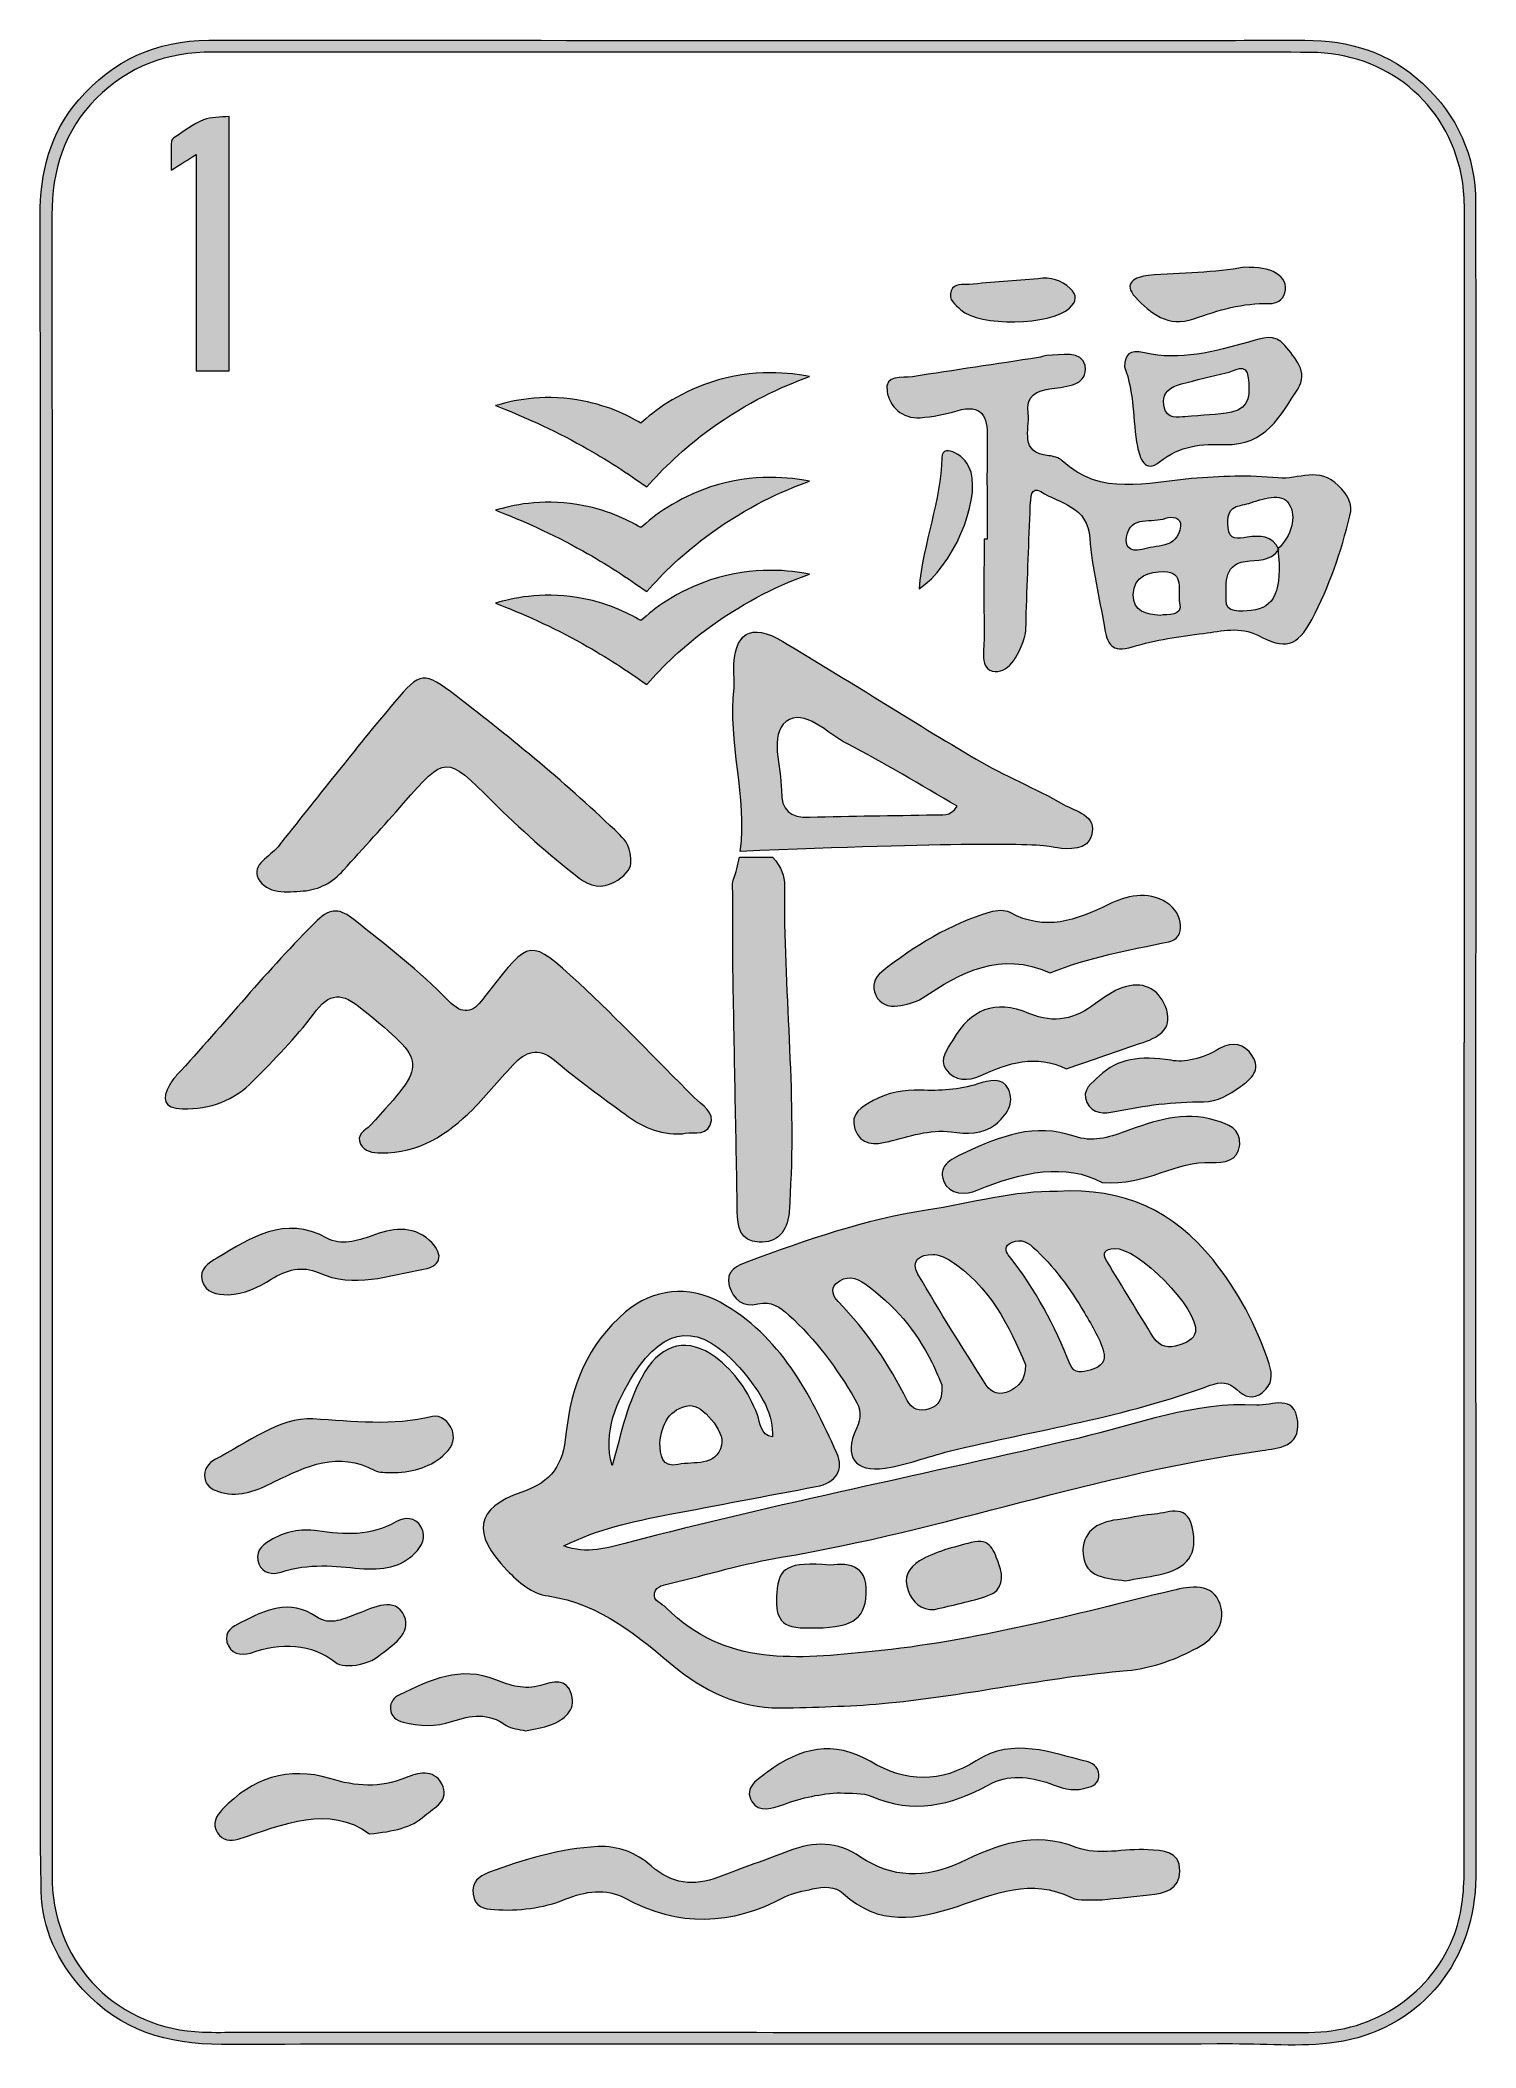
# Model space of a CAD drawing. Extents: x 89 to 398, y -3051 to -2619.
import ezdxf

# ---------------------------------------------------------------- set-up
doc = ezdxf.new("R2010")
doc.units = 0
doc.header["$MEASUREMENT"] = 0
doc.layers.add('Layer 1', color=7, linetype='Continuous', lineweight=0)

msp = doc.modelspace()

# ---------------------------------------------------------------- hatches: boundary and pattern name
at = {"layer": 'Layer 1', "true_color": 0x000000, "transparency": 33554687}
h = msp.add_hatch(color=18, dxfattribs=at)
h.dxf.hatch_style = 2
edge = h.paths.add_edge_path()
edge.add_spline(control_points=[(395.41, -2834.51), (395.41, -2834.51), (395.36, -2834.51), (395.36, -2834.51), (395.36, -2893.45), (395.35, -2952.4), (395.36, -3011.36), (395.36, -3016.33), (395.07, -3021.24), (393.32, -3025.98), (388.55, -3038.83), (376.22, -3047.21), (361.9, -3047.21), (285.21, -3047.21), (208.53, -3047.19), (131.85, -3047.18), (129.32, -3047.18), (126.78, -3047.24), (124.25, -3047.15), (106.21, -3046.51), (92.63, -3032.98), (91.91, -3014.96), (91.88, -3014.04), (91.89, -3013.12), (91.89, -3012.19), (91.89, -2893.72), (91.91, -2775.24), (91.86, -2656.76), (91.86, -2647.1), (94.45, -2638.63), (101.4, -2631.69), (108.31, -2624.81), (116.65, -2621.75), (126.35, -2621.76), (182.88, -2621.82), (239.42, -2621.79), (295.95, -2621.79), (318.06, -2621.79), (340.17, -2621.7), (362.27, -2621.82), (378.69, -2621.91), (391.69, -2632.65), (394.78, -2648.36), (395.61, -2652.57), (395.39, -2656.85), (395.4, -2661.1), (395.41, -2718.9), (395.41, -2776.7), (395.41, -2834.51)], knot_values=[0, 0, 0, 0, 1, 1, 1, 2, 2, 2, 3, 3, 3, 4, 4, 4, 5, 5, 5, 6, 6, 6, 7, 7, 7, 8, 8, 8, 9, 9, 9, 10, 10, 10, 11, 11, 11, 12, 12, 12, 13, 13, 13, 14, 14, 14, 15, 15, 15, 16, 16, 16, 16], degree=3, periodic=0)
edge = h.paths.add_edge_path()
edge.add_spline(control_points=[(397.82, -2885.96), (397.82, -2808.7), (397.84, -2731.44), (397.82, -2654.18), (397.82, -2643.95), (393.9, -2635.4), (386.42, -2628.46), (379.29, -2621.84), (370.71, -2619.18), (361.14, -2619.2), (341.22, -2619.24), (321.3, -2619.24), (301.38, -2619.24), (242.77, -2619.23), (184.16, -2619.22), (125.55, -2619.21), (114.3, -2619.21), (104.99, -2623.52), (97.62, -2632.01), (91.39, -2639.17), (89.33, -2647.62), (89.34, -2656.94), (89.42, -2716.01), (89.38, -2775.08), (89.38, -2834.15), (89.38, -2883.43), (89.37, -2932.71), (89.39, -2981.99), (89.39, -2993.61), (89.33, -3005.24), (89.56, -3016.86), (89.73, -3025.02), (93.06, -3032), (98.53, -3038.01), (106.54, -3046.79), (116.67, -3049.82), (128.32, -3049.8), (200.74, -3049.68), (273.17, -3049.77), (345.59, -3049.7), (353.52, -3049.69), (361.52, -3050.53), (369.39, -3049.07), (386.3, -3045.92), (397.82, -3031.58), (397.83, -3013.77), (397.86, -2971.17), (397.82, -2928.57), (397.82, -2885.96)], knot_values=[0, 0, 0, 0, 1, 1, 1, 2, 2, 2, 3, 3, 3, 4, 4, 4, 5, 5, 5, 6, 6, 6, 7, 7, 7, 8, 8, 8, 9, 9, 9, 10, 10, 10, 11, 11, 11, 12, 12, 12, 13, 13, 13, 14, 14, 14, 15, 15, 15, 16, 16, 16, 16], degree=3, periodic=0)
at = {"layer": 'Layer 1', "true_color": 0xa42e22, "transparency": 33554687}
h = msp.add_hatch(color=24, dxfattribs=at)
h.dxf.hatch_style = 2
edge = h.paths.add_edge_path()
edge.add_spline(control_points=[(122.85, -2690.2), (122.85, -2674.77), (122.85, -2659.41), (122.85, -2643.78), (121, -2644.92), (119.4, -2645.92), (117.49, -2647.1), (117.49, -2644.82), (117.46, -2642.86), (117.52, -2640.9), (117.53, -2640.61), (117.94, -2640.26), (118.25, -2640.06), (120.29, -2638.76), (122.21, -2637.23), (124.44, -2636.3), (126.02, -2635.64), (128.01, -2635.8), (129.92, -2635.58), (129.92, -2654.01), (129.92, -2672.05), (129.92, -2690.2), (127.63, -2690.2), (125.36, -2690.2), (122.85, -2690.2)], knot_values=[0, 0, 0, 0, 1, 1, 1, 2, 2, 2, 3, 3, 3, 4, 4, 4, 5, 5, 5, 6, 6, 6, 7, 7, 7, 8, 8, 8, 8], degree=3, periodic=0)
at = {"layer": 'Layer 1', "true_color": 0x1b2251, "transparency": 33554687}
h = msp.add_hatch(color=179, dxfattribs=at)
h.dxf.hatch_style = 2
edge = h.paths.add_edge_path()
edge.add_spline(control_points=[(303.83, -2670.46), (306.45, -2670), (308.76, -2670.73), (310.69, -2672.53), (312.22, -2673.95), (312.1, -2675.32), (310.56, -2676.75), (306.56, -2680.47), (291.04, -2680.77), (287.21, -2677.11), (286.06, -2676.01), (284.34, -2674.99), (285.11, -2673.01), (285.78, -2671.3), (287.55, -2671.78), (288.94, -2671.66), (293.9, -2671.24), (298.86, -2670.86), (303.83, -2670.46)], knot_values=[0, 0, 0, 0, 1, 1, 1, 2, 2, 2, 3, 3, 3, 4, 4, 4, 5, 5, 5, 6, 6, 6, 6], degree=3, periodic=0)
h = msp.add_hatch(color=179, dxfattribs=at)
h.dxf.hatch_style = 2
edge = h.paths.add_edge_path()
edge.add_spline(control_points=[(348.08, -2667.99), (351.11, -2668.05), (353.18, -2668.12), (355, -2669.3), (356.52, -2670.29), (357.36, -2671.58), (356.79, -2673.48), (356.3, -2675.12), (355.09, -2675.8), (353.51, -2675.76), (347.83, -2675.61), (342.5, -2677.2), (337.24, -2679.06), (331.74, -2681.01), (327.91, -2677.81), (324.71, -2674.42), (321.86, -2671.4), (324.74, -2670.01), (327.46, -2669.75), (334.64, -2669.08), (341.89, -2669.22), (348.08, -2667.99)], knot_values=[0, 0, 0, 0, 1, 1, 1, 2, 2, 2, 3, 3, 3, 4, 4, 4, 5, 5, 5, 6, 6, 6, 7, 7, 7, 7], degree=3, periodic=0)
h = msp.add_hatch(color=179, dxfattribs=at)
h.dxf.hatch_style = 2
edge = h.paths.add_edge_path()
edge.add_spline(control_points=[(335.34, -2700.12), (339.21, -2699.75), (342.31, -2699.67), (345.33, -2699.12), (349.59, -2698.34), (349.25, -2694.63), (348.94, -2691.76), (348.55, -2688.17), (345.89, -2690.33), (344.17, -2690.69), (340.96, -2691.36), (337.79, -2692.22), (334.62, -2693.04), (332.24, -2693.66), (330.34, -2694.76), (330.81, -2697.68), (331.36, -2701.08), (334.05, -2700.01), (335.34, -2700.12)], knot_values=[0, 0, 0, 0, 1, 1, 1, 2, 2, 2, 3, 3, 3, 4, 4, 4, 5, 5, 5, 6, 6, 6, 6], degree=3, periodic=0)
edge = h.paths.add_edge_path()
edge.add_spline(control_points=[(322.33, -2689.38), (322.64, -2686.67), (323.21, -2685.59), (326.66, -2686.38), (334.23, -2688.11), (341.79, -2686.09), (349.04, -2684.05), (352.12, -2683.18), (354.6, -2682.09), (356.8, -2684.79), (358.97, -2687.45), (362, -2690.42), (359.59, -2694.14), (355.86, -2699.87), (352.72, -2706.31), (343.9, -2706.05), (339.15, -2705.91), (334.16, -2706.21), (329.87, -2709.81), (326.76, -2712.42), (325.57, -2708.79), (325.15, -2706.52), (324.08, -2700.84), (324.53, -2694.91), (322.33, -2689.38)], knot_values=[0, 0, 0, 0, 1, 1, 1, 2, 2, 2, 3, 3, 3, 4, 4, 4, 5, 5, 5, 6, 6, 6, 7, 7, 7, 8, 8, 8, 8], degree=3, periodic=0)
h = msp.add_hatch(color=179, dxfattribs=at)
h.dxf.hatch_style = 2
edge = h.paths.add_edge_path()
edge.add_spline(control_points=[(326.17, -2728.62), (328.88, -2727.51), (333.71, -2728.73), (334.41, -2723.6), (334.68, -2721.63), (332.46, -2721.43), (331.21, -2721.91), (328.28, -2723.04), (323.65, -2720.99), (322.76, -2725.98), (322.46, -2727.72), (323.27, -2729.3), (326.17, -2728.62)], knot_values=[0, 0, 0, 0, 1, 1, 1, 2, 2, 2, 3, 3, 3, 4, 4, 4, 4], degree=3, periodic=0)
edge = h.paths.add_edge_path()
edge.add_spline(control_points=[(330, -2742.8), (331.68, -2742.36), (334.91, -2743.19), (334.2, -2740.06), (333.68, -2737.73), (335.4, -2733.3), (330.8, -2733.35), (327.85, -2733.39), (324.26, -2734.12), (324.25, -2738.39), (324.25, -2742), (327.01, -2742.55), (330, -2742.8)], knot_values=[0, 0, 0, 0, 1, 1, 1, 2, 2, 2, 3, 3, 3, 4, 4, 4, 4], degree=3, periodic=0)
edge = h.paths.add_edge_path()
edge.add_spline(control_points=[(355.34, -2728.49), (358.2, -2725.72), (359.45, -2721.62), (357.69, -2718.77), (356.14, -2716.26), (352.03, -2717.79), (349.06, -2718.7), (348.47, -2718.88), (347.87, -2719.04), (347.27, -2719.14), (344.43, -2719.64), (344.51, -2721.83), (344.61, -2723.9), (344.74, -2726.84), (346.9, -2726.23), (348.69, -2725.98), (351.47, -2725.59), (354.09, -2725.49), (355.5, -2728.65), (353.7, -2731.25), (350.89, -2730.79), (348.28, -2731.18), (343.22, -2731.93), (344.4, -2736.64), (344.17, -2739.52), (343.94, -2742.34), (347.42, -2741.89), (349.58, -2741.7), (354.62, -2741.27), (356.25, -2737.43), (355.34, -2728.49)], knot_values=[0, 0, 0, 0, 1, 1, 1, 2, 2, 2, 3, 3, 3, 4, 4, 4, 5, 5, 5, 6, 6, 6, 7, 7, 7, 8, 8, 8, 9, 9, 9, 10, 10, 10, 10], degree=3, periodic=0)
edge = h.paths.add_edge_path()
edge.add_spline(control_points=[(292.84, -2726.39), (292.84, -2719.12), (292.75, -2711.85), (292.87, -2704.58), (292.95, -2699.96), (291.77, -2697.25), (286.38, -2698.81), (283.81, -2699.55), (281.13, -2700.12), (278.46, -2700.3), (274.55, -2700.56), (271.85, -2697.92), (271.33, -2694.64), (270.73, -2690.91), (274.56, -2691.86), (276.78, -2691.51), (285.79, -2690.08), (294.82, -2688.76), (303.84, -2687.39), (304.46, -2687.3), (305.05, -2686.98), (305.66, -2686.96), (308.69, -2686.86), (313.25, -2685.8), (313.87, -2689.11), (314.67, -2693.35), (309.86, -2693.62), (306.75, -2694.01), (303.28, -2694.44), (301.18, -2695.58), (301.65, -2699.4), (302.07, -2702.91), (299.67, -2707.81), (306.07, -2708.48), (307.07, -2708.58), (308.27, -2708.89), (308.96, -2709.54), (317.34, -2717.39), (327.25, -2714.12), (336.76, -2713.39), (342.98, -2712.92), (349.1, -2712.59), (355.38, -2713.24), (359.71, -2713.69), (364.22, -2710.6), (368.37, -2714.93), (370.33, -2716.97), (371.49, -2718.69), (370.81, -2721.39), (368.89, -2729.08), (366.37, -2736.59), (362.67, -2743.58), (359.45, -2749.65), (356.84, -2750.09), (351.01, -2747.04), (347.3, -2745.1), (343.22, -2746.14), (339.37, -2746.64), (334.22, -2747.3), (329, -2747.99), (324.08, -2749.53), (319.51, -2750.97), (318.61, -2748.78), (318.03, -2745.28), (316.98, -2738.93), (315.34, -2732.62), (314.92, -2726.23), (314.46, -2719.26), (308.41, -2718.78), (304.39, -2716.17), (302.23, -2714.78), (302.18, -2717.69), (302.12, -2719.24), (301.8, -2726.92), (301.53, -2734.6), (301.24, -2742.29), (301.17, -2743.95), (301.33, -2745.68), (300.92, -2747.25), (299.98, -2750.79), (297.66, -2755.04), (294.57, -2754.84), (290.95, -2754.62), (292.29, -2749.87), (292.23, -2746.97), (292.09, -2740.11), (292.18, -2733.25), (292.18, -2726.39), (292.4, -2726.39), (292.62, -2726.39), (292.84, -2726.39)], knot_values=[0, 0, 0, 0, 1, 1, 1, 2, 2, 2, 3, 3, 3, 4, 4, 4, 5, 5, 5, 6, 6, 6, 7, 7, 7, 8, 8, 8, 9, 9, 9, 10, 10, 10, 11, 11, 11, 12, 12, 12, 13, 13, 13, 14, 14, 14, 15, 15, 15, 16, 16, 16, 17, 17, 17, 18, 18, 18, 19, 19, 19, 20, 20, 20, 21, 21, 21, 22, 22, 22, 23, 23, 23, 24, 24, 24, 25, 25, 25, 26, 26, 26, 27, 27, 27, 28, 28, 28, 29, 29, 29, 30, 30, 30, 30], degree=3, periodic=0)
at = {"layer": 'Layer 1', "true_color": 0xe99f23, "transparency": 33554687}
h = msp.add_hatch(color=42, dxfattribs=at)
h.dxf.hatch_style = 2
edge = h.paths.add_edge_path()
edge.add_spline(control_points=[(254.63, -2691.46), (248.86, -2693.54), (241.29, -2696.97), (233.4, -2702.7), (227.55, -2706.95), (223.04, -2711.38), (219.67, -2715.18), (215.68, -2712.31), (211.11, -2709.33), (205.94, -2706.44), (199.23, -2702.7), (192.88, -2699.87), (187.21, -2697.71), (190.58, -2696.67), (196.91, -2695.22), (204.69, -2696.46), (210.92, -2697.45), (215.6, -2699.77), (218.42, -2701.45), (221.17, -2698.96), (226.15, -2695.09), (233.4, -2692.71), (242.75, -2689.64), (250.79, -2690.7), (254.63, -2691.46)], knot_values=[0, 0, 0, 0, 1, 1, 1, 2, 2, 2, 3, 3, 3, 4, 4, 4, 5, 5, 5, 6, 6, 6, 7, 7, 7, 8, 8, 8, 8], degree=3, periodic=0)
at = {"layer": 'Layer 1', "true_color": 0x1b2251, "transparency": 33554687}
h = msp.add_hatch(color=179, dxfattribs=at)
h.dxf.hatch_style = 2
edge = h.paths.add_edge_path()
edge.add_spline(control_points=[(278.21, -2737.08), (279.08, -2726.9), (282.97, -2718.18), (283.12, -2708.83), (283.15, -2707.03), (284.72, -2707.26), (285.92, -2707.84), (287.68, -2708.7), (288.82, -2710.12), (289.37, -2712.02), (291.25, -2718.51), (285.46, -2732.36), (278.21, -2737.08)], knot_values=[0, 0, 0, 0, 1, 1, 1, 2, 2, 2, 3, 3, 3, 4, 4, 4, 4], degree=3, periodic=0)
at = {"layer": 'Layer 1', "true_color": 0xe99f23, "transparency": 33554687}
h = msp.add_hatch(color=42, dxfattribs=at)
h.dxf.hatch_style = 2
edge = h.paths.add_edge_path()
edge.add_spline(control_points=[(254.63, -2713.94), (248.86, -2716.02), (241.29, -2719.44), (233.4, -2725.17), (227.55, -2729.43), (223.04, -2733.85), (219.67, -2737.66), (215.68, -2734.78), (211.11, -2731.8), (205.94, -2728.92), (199.23, -2725.17), (192.88, -2722.34), (187.21, -2720.18), (190.58, -2719.14), (196.91, -2717.69), (204.69, -2718.93), (210.92, -2719.92), (215.6, -2722.24), (218.42, -2723.92), (221.17, -2721.43), (226.15, -2717.57), (233.4, -2715.18), (242.75, -2712.12), (250.79, -2713.17), (254.63, -2713.94)], knot_values=[0, 0, 0, 0, 1, 1, 1, 2, 2, 2, 3, 3, 3, 4, 4, 4, 5, 5, 5, 6, 6, 6, 7, 7, 7, 8, 8, 8, 8], degree=3, periodic=0)
h = msp.add_hatch(color=42, dxfattribs=at)
h.dxf.hatch_style = 2
edge = h.paths.add_edge_path()
edge.add_spline(control_points=[(254.63, -2733.91), (248.86, -2735.99), (241.29, -2739.42), (233.4, -2745.15), (227.55, -2749.4), (223.04, -2753.83), (219.67, -2757.63), (215.68, -2754.76), (211.11, -2751.78), (205.94, -2748.89), (199.23, -2745.15), (192.88, -2742.31), (187.21, -2740.15), (190.58, -2739.12), (196.91, -2737.67), (204.69, -2738.91), (210.92, -2739.9), (215.6, -2742.22), (218.42, -2743.9), (221.17, -2741.41), (226.15, -2737.54), (233.4, -2735.16), (242.75, -2732.09), (250.79, -2733.15), (254.63, -2733.91)], knot_values=[0, 0, 0, 0, 1, 1, 1, 2, 2, 2, 3, 3, 3, 4, 4, 4, 5, 5, 5, 6, 6, 6, 7, 7, 7, 8, 8, 8, 8], degree=3, periodic=0)
at = {"layer": 'Layer 1', "true_color": 0x831618, "transparency": 33554687}
h = msp.add_hatch(color=246, dxfattribs=at)
h.dxf.hatch_style = 2
edge = h.paths.add_edge_path()
edge.add_spline(control_points=[(281.51, -2785.59), (272.58, -2785.84), (263.64, -2785.8), (254.71, -2786.14), (250.43, -2786.31), (248.61, -2784.61), (248.62, -2780.4), (248.63, -2775.28), (245.94, -2768.39), (249.66, -2765.56), (253.49, -2762.65), (258.54, -2768.16), (262.8, -2770.36), (270.81, -2774.49), (278.51, -2779.22), (286.4, -2783.74), (284.87, -2786.19), (283, -2785.54), (281.51, -2785.59)], knot_values=[0, 0, 0, 0, 1, 1, 1, 2, 2, 2, 3, 3, 3, 4, 4, 4, 5, 5, 5, 6, 6, 6, 6], degree=3, periodic=0)
edge = h.paths.add_edge_path()
edge.add_spline(control_points=[(309.26, -2783.4), (303.15, -2779.88), (296.53, -2777.25), (290.46, -2773.66), (276.52, -2765.41), (262.86, -2756.68), (248.94, -2748.38), (241.99, -2744.24), (238.37, -2746.53), (238.37, -2754.61), (238.37, -2755.85), (238.61, -2757.12), (238.46, -2758.34), (237.03, -2770.04), (241.44, -2781.77), (239.77, -2793.48), (285.96, -2791.59), (303.15, -2791.69), (307.03, -2792.58), (307.23, -2792.63), (312.12, -2793.65), (314.17, -2791.86), (314.63, -2791.45), (315, -2790.88), (315.25, -2790.08), (316.58, -2785.71), (311.84, -2784.88), (309.26, -2783.4)], knot_values=[0, 0, 0, 0, 1, 1, 1, 2, 2, 2, 3, 3, 3, 4, 4, 4, 5, 5, 5, 6, 6, 6, 7, 7, 7, 8, 8, 8, 9, 9, 9, 9], degree=3, periodic=0)
at = {"layer": 'Layer 1', "true_color": 0x1b2251, "transparency": 33554687}
h = msp.add_hatch(color=179, dxfattribs=at)
h.dxf.hatch_style = 2
edge = h.paths.add_edge_path()
edge.add_spline(control_points=[(216.25, -2796.18), (216.19, -2797.19), (214.85, -2798.97), (212.7, -2800.1), (210.02, -2801.5), (207.53, -2801.05), (205.15, -2799.2), (198.58, -2794.1), (192.39, -2788.59), (186.5, -2782.7), (176.51, -2772.71), (176.45, -2772.82), (167.42, -2783.15), (163.18, -2788), (158.79, -2792.71), (154.52, -2797.54), (152.19, -2800.17), (149.24, -2801.71), (145.86, -2801.98), (142.37, -2802.26), (137.97, -2802.68), (136.2, -2799.29), (134.64, -2796.3), (138.75, -2794.62), (140.45, -2792.48), (148.71, -2782.06), (156.96, -2771.62), (165.47, -2761.41), (170.98, -2754.81), (171.82, -2754.75), (178.7, -2760.04), (190.88, -2769.43), (202.78, -2779.17), (213.84, -2789.88), (215.24, -2791.23), (216.41, -2792.6), (216.25, -2796.18)], knot_values=[0, 0, 0, 0, 1, 1, 1, 2, 2, 2, 3, 3, 3, 4, 4, 4, 5, 5, 5, 6, 6, 6, 7, 7, 7, 8, 8, 8, 9, 9, 9, 10, 10, 10, 11, 11, 11, 12, 12, 12, 12], degree=3, periodic=0)
h = msp.add_hatch(color=179, dxfattribs=at)
h.dxf.hatch_style = 2
edge = h.paths.add_edge_path()
edge.add_spline(control_points=[(249.28, -2800.88), (249.31, -2798.74), (248.68, -2796.91), (246.72, -2794.72), (246.72, -2794.72), (239.59, -2794.72), (239.59, -2794.72), (239.29, -2796.38), (238.87, -2798.03), (238.28, -2799.69), (237.94, -2800.61), (238.21, -2801.75), (238.21, -2802.79), (238.21, -2808.61), (238.14, -2814.43), (238.23, -2820.25), (238.51, -2837.08), (238.87, -2853.91), (239.15, -2870.74), (239.2, -2874.12), (239.63, -2877.27), (243.83, -2877.44), (247.84, -2877.59), (249.83, -2875.1), (250.27, -2871.28), (250.43, -2869.84), (250.42, -2868.38), (250.5, -2866.93), (251.82, -2844.88), (249.02, -2822.91), (249.28, -2800.88)], knot_values=[0, 0, 0, 0, 1, 1, 1, 2, 2, 2, 3, 3, 3, 4, 4, 4, 5, 5, 5, 6, 6, 6, 7, 7, 7, 8, 8, 8, 9, 9, 9, 10, 10, 10, 10], degree=3, periodic=0)
at = {"layer": 'Layer 1', "true_color": 0x064e29, "transparency": 33554687}
h = msp.add_hatch(color=118, dxfattribs=at)
h.dxf.hatch_style = 2
edge = h.paths.add_edge_path()
edge.add_spline(control_points=[(306.37, -2819.57), (295.69, -2814.74), (287.22, -2819.46), (278.86, -2825), (277.38, -2825.98), (275.42, -2826.44), (273.62, -2826.69), (271.7, -2826.96), (269.83, -2826.33), (268.91, -2824.38), (268, -2822.43), (268.64, -2820.57), (270.2, -2819.34), (277.25, -2813.81), (284.78, -2809.06), (293.48, -2806.54), (294.81, -2806.15), (296.64, -2806), (297.76, -2806.61), (305.28, -2810.75), (311.94, -2808.29), (318.91, -2804.88), (322.71, -2803.02), (327.22, -2801.84), (331.44, -2804.52), (335.11, -2806.86), (335.54, -2812.15), (331.91, -2812.9), (323.27, -2814.67), (314.6, -2816.22), (306.37, -2819.57)], knot_values=[0, 0, 0, 0, 1, 1, 1, 2, 2, 2, 3, 3, 3, 4, 4, 4, 5, 5, 5, 6, 6, 6, 7, 7, 7, 8, 8, 8, 9, 9, 9, 10, 10, 10, 10], degree=3, periodic=0)
at = {"layer": 'Layer 1', "true_color": 0x831618, "transparency": 33554687}
h = msp.add_hatch(color=246, dxfattribs=at)
h.dxf.hatch_style = 2
edge = h.paths.add_edge_path()
edge.add_spline(control_points=[(227.34, -2854.15), (222.1, -2854.38), (218.43, -2852.48), (215.04, -2849.95), (210.04, -2846.23), (204.89, -2842.68), (200.2, -2838.59), (196.91, -2835.73), (194.18, -2836.13), (191.51, -2838.8), (188.29, -2842.03), (185.53, -2845.72), (182.28, -2848.91), (176.82, -2854.26), (170.7, -2858.42), (162.56, -2858.26), (160.82, -2858.23), (159.04, -2857.94), (158.2, -2856.37), (157.12, -2854.37), (159.19, -2853.5), (160.23, -2852.37), (172.74, -2838.8), (172.63, -2838.95), (158.54, -2827.35), (154.18, -2823.76), (151.57, -2823.63), (148.07, -2828.43), (144.29, -2833.6), (139.61, -2838.15), (135.13, -2842.78), (131.02, -2847.01), (125.88, -2848.93), (119.93, -2848.79), (115.68, -2848.7), (115.46, -2846.69), (117.19, -2843.59), (117.59, -2842.87), (118.1, -2842.18), (118.66, -2841.58), (128.87, -2830.63), (138.14, -2818.85), (148.86, -2808.35), (151.85, -2805.41), (153.88, -2805.85), (156.77, -2808.14), (163.78, -2813.7), (170.86, -2819.19), (177.1, -2825.6), (180.14, -2828.72), (182.26, -2828.17), (184.56, -2825.12), (184.94, -2824.62), (185.33, -2824.14), (185.71, -2823.65), (194.5, -2812.25), (194.67, -2812.07), (205.06, -2821.73), (213.57, -2829.66), (221.64, -2838.07), (229.85, -2846.33), (231.52, -2848.01), (234.54, -2849.56), (233.32, -2852.3), (232.17, -2854.93), (228.79, -2853.46), (227.34, -2854.15)], knot_values=[0, 0, 0, 0, 1, 1, 1, 2, 2, 2, 3, 3, 3, 4, 4, 4, 5, 5, 5, 6, 6, 6, 7, 7, 7, 8, 8, 8, 9, 9, 9, 10, 10, 10, 11, 11, 11, 12, 12, 12, 13, 13, 13, 14, 14, 14, 15, 15, 15, 16, 16, 16, 17, 17, 17, 18, 18, 18, 19, 19, 19, 20, 20, 20, 21, 21, 21, 22, 22, 22, 22], degree=3, periodic=0)
at = {"layer": 'Layer 1', "true_color": 0x064e29, "transparency": 33554687}
h = msp.add_hatch(color=118, dxfattribs=at)
h.dxf.hatch_style = 2
edge = h.paths.add_edge_path()
edge.add_spline(control_points=[(309.83, -2840.18), (303.31, -2836.99), (297.37, -2838.9), (291.34, -2841.69), (288.96, -2842.8), (285.72, -2842.9), (283.97, -2840.29), (282.49, -2838.1), (284.31, -2835.9), (285.45, -2834), (289.41, -2827.41), (294.32, -2825.21), (301.81, -2828.28), (307.49, -2830.61), (311.71, -2829.47), (316.15, -2826.17), (317.96, -2824.82), (319.9, -2823.45), (322.01, -2822.73), (326.12, -2821.32), (329.51, -2822.7), (331.15, -2826.8), (332.91, -2831.23), (330.19, -2833.25), (326.39, -2834.51), (320.91, -2836.33), (315.45, -2838.25), (309.83, -2840.18)], knot_values=[0, 0, 0, 0, 1, 1, 1, 2, 2, 2, 3, 3, 3, 4, 4, 4, 5, 5, 5, 6, 6, 6, 7, 7, 7, 8, 8, 8, 9, 9, 9, 9], degree=3, periodic=0)
h = msp.add_hatch(color=118, dxfattribs=at)
h.dxf.hatch_style = 2
edge = h.paths.add_edge_path()
edge.add_spline(control_points=[(332.36, -2838.35), (335.14, -2838.97), (339.07, -2838.01), (342.79, -2835.86), (345.57, -2834.26), (348.12, -2834.71), (349.81, -2837.39), (351.75, -2840.48), (349.61, -2842.32), (347.3, -2844.02), (344.9, -2845.77), (342.29, -2847.25), (339.36, -2847.26), (332.9, -2847.28), (326.58, -2848.02), (320.28, -2849.38), (318.08, -2849.85), (315.5, -2849.97), (314.28, -2847.4), (312.97, -2844.63), (315.49, -2843.16), (316.96, -2841.72), (320.82, -2837.94), (325.71, -2837.37), (332.36, -2838.35)], knot_values=[0, 0, 0, 0, 1, 1, 1, 2, 2, 2, 3, 3, 3, 4, 4, 4, 5, 5, 5, 6, 6, 6, 7, 7, 7, 8, 8, 8, 8], degree=3, periodic=0)
h = msp.add_hatch(color=118, dxfattribs=at)
h.dxf.hatch_style = 2
edge = h.paths.add_edge_path()
edge.add_spline(control_points=[(285.1, -2853.72), (280.43, -2853.11), (276.11, -2854.76), (271.7, -2855.82), (268.72, -2856.53), (265.65, -2856.7), (264.42, -2853.14), (263.24, -2849.76), (266.03, -2848.34), (268.34, -2847.01), (271.47, -2845.21), (274.93, -2844.67), (278.52, -2844.79), (282.68, -2844.93), (286.82, -2844.73), (290.81, -2843.45), (293.31, -2842.65), (296.12, -2841.89), (297.42, -2844.59), (298.85, -2847.54), (296.96, -2850.27), (294.62, -2852.12), (291.85, -2854.32), (288.45, -2854.2), (285.1, -2853.72)], knot_values=[0, 0, 0, 0, 1, 1, 1, 2, 2, 2, 3, 3, 3, 4, 4, 4, 5, 5, 5, 6, 6, 6, 7, 7, 7, 8, 8, 8, 8], degree=3, periodic=0)
h = msp.add_hatch(color=118, dxfattribs=at)
h.dxf.hatch_style = 2
edge = h.paths.add_edge_path()
edge.add_spline(control_points=[(317.53, -2864.63), (309.85, -2860.36), (300.3, -2862.27), (290.7, -2866.29), (288.36, -2867.27), (284.69, -2867.34), (283.52, -2864.37), (282.04, -2860.66), (285.75, -2859.29), (288.19, -2858.16), (295.59, -2854.71), (303.14, -2851.74), (311.57, -2854.69), (315.31, -2856), (318.89, -2854.99), (322.5, -2853.66), (328.75, -2851.37), (335.1, -2849.17), (341.9, -2851.26), (344.52, -2852.06), (347.44, -2853.08), (347.13, -2856.49), (346.81, -2860), (343.77, -2860.46), (341, -2860.31), (333.5, -2859.9), (327.28, -2865.28), (317.53, -2864.63)], knot_values=[0, 0, 0, 0, 1, 1, 1, 2, 2, 2, 3, 3, 3, 4, 4, 4, 5, 5, 5, 6, 6, 6, 7, 7, 7, 8, 8, 8, 9, 9, 9, 9], degree=3, periodic=0)
at = {"layer": 'Layer 1', "true_color": 0x1b2251, "transparency": 33554687}
h = msp.add_hatch(color=179, dxfattribs=at)
h.dxf.hatch_style = 2
edge = h.paths.add_edge_path()
edge.add_spline(control_points=[(337.62, -2896.7), (338.24, -2891.69), (325.19, -2878.48), (320.17, -2878.79), (318.12, -2878.92), (317.47, -2879.71), (318.56, -2881.51), (321.88, -2887), (325.23, -2892.47), (328.61, -2897.92), (329.91, -2900.02), (331.86, -2900.29), (334.06, -2899.56), (335.64, -2899.03), (337.2, -2898.45), (337.62, -2896.7)], knot_values=[0, 0, 0, 0, 1, 1, 1, 2, 2, 2, 3, 3, 3, 4, 4, 4, 5, 5, 5, 5], degree=3, periodic=0)
edge = h.paths.add_edge_path()
edge.add_spline(control_points=[(318.02, -2901.58), (317.25, -2898.29), (315.42, -2895.5), (313.76, -2892.64), (310.74, -2887.4), (307.14, -2882.59), (302.69, -2878.48), (301.26, -2877.17), (299.38, -2876.54), (297.56, -2877.81), (296.48, -2878.56), (296.96, -2879.68), (297.62, -2880.51), (303.27, -2887.53), (307.33, -2895.43), (310.7, -2903.73), (311.51, -2905.73), (313.31, -2905.48), (314.96, -2904.91), (316.55, -2904.37), (318.17, -2903.77), (318.02, -2901.58)], knot_values=[0, 0, 0, 0, 1, 1, 1, 2, 2, 2, 3, 3, 3, 4, 4, 4, 5, 5, 5, 6, 6, 6, 7, 7, 7, 7], degree=3, periodic=0)
edge = h.paths.add_edge_path()
edge.add_spline(control_points=[(283.08, -2908.05), (282.61, -2906.98), (281.87, -2905.06), (280.96, -2903.23), (277.58, -2896.44), (272.77, -2890.83), (266.64, -2886.41), (264.73, -2885.03), (262.39, -2884.39), (260.39, -2886.33), (259.07, -2887.61), (259.79, -2889.12), (260.84, -2890.19), (266.96, -2896.46), (271.72, -2903.66), (275.68, -2911.44), (276.62, -2913.31), (278.32, -2913.96), (280.41, -2913.24), (282.46, -2912.54), (283.35, -2911.12), (283.08, -2908.05)], knot_values=[0, 0, 0, 0, 1, 1, 1, 2, 2, 2, 3, 3, 3, 4, 4, 4, 5, 5, 5, 6, 6, 6, 7, 7, 7, 7], degree=3, periodic=0)
edge = h.paths.add_edge_path()
edge.add_spline(control_points=[(301.08, -2903.78), (297.52, -2895.51), (293.48, -2886.68), (284.65, -2881.24), (283.62, -2880.61), (282.33, -2880.08), (281.15, -2880.07), (278.37, -2880.04), (276.3, -2881.44), (277.97, -2884.31), (282.65, -2892.38), (287.63, -2900.28), (292.65, -2908.15), (293.72, -2909.84), (295.69, -2910.44), (297.62, -2909.46), (299.53, -2908.5), (301.06, -2907.09), (301.08, -2903.78)], knot_values=[0, 0, 0, 0, 1, 1, 1, 2, 2, 2, 3, 3, 3, 4, 4, 4, 5, 5, 5, 6, 6, 6, 6], degree=3, periodic=0)
edge = h.paths.add_edge_path()
edge.add_spline(control_points=[(307.95, -2866.53), (322.21, -2865.65), (333.03, -2870.83), (341.38, -2881.23), (346.75, -2887.92), (350.75, -2895.4), (353.43, -2903.58), (354.22, -2905.98), (354.18, -2908.01), (352.03, -2909.7), (349.95, -2911.33), (348.17, -2910.71), (346.51, -2909.1), (344.8, -2907.45), (342.99, -2907.35), (340.8, -2908.17), (322.63, -2914.97), (303.44, -2917.78), (284.71, -2922.35), (280.08, -2923.48), (275.58, -2925.34), (270.91, -2925.99), (264.35, -2926.9), (261.97, -2923.5), (264.73, -2917.49), (265.83, -2915.09), (265.72, -2913.3), (264.43, -2911.13), (260.48, -2904.49), (256.02, -2898.28), (250.22, -2893.1), (248.32, -2891.41), (246.48, -2890), (243.57, -2890.71), (240.43, -2891.47), (238.25, -2889.75), (237.43, -2886.84), (236.51, -2883.55), (239.22, -2882.45), (241.53, -2881.6), (254, -2876.97), (266.59, -2872.59), (279.78, -2870.56), (289.4, -2869.07), (298.86, -2866.34), (307.95, -2866.53)], knot_values=[0, 0, 0, 0, 1, 1, 1, 2, 2, 2, 3, 3, 3, 4, 4, 4, 5, 5, 5, 6, 6, 6, 7, 7, 7, 8, 8, 8, 9, 9, 9, 10, 10, 10, 11, 11, 11, 12, 12, 12, 13, 13, 13, 14, 14, 14, 15, 15, 15, 15], degree=3, periodic=0)
at = {"layer": 'Layer 1', "true_color": 0x064e29, "transparency": 33554687}
h = msp.add_hatch(color=118, dxfattribs=at)
h.dxf.hatch_style = 2
edge = h.paths.add_edge_path()
edge.add_spline(control_points=[(129.72, -2888.72), (127.35, -2888.64), (124.89, -2888.4), (124.15, -2885.71), (123.46, -2883.23), (125.56, -2881.87), (127.28, -2880.86), (134.61, -2876.56), (141.78, -2871.54), (150.96, -2876.57), (153.99, -2878.23), (157.36, -2877.2), (160.63, -2876.05), (164.79, -2874.59), (169.2, -2873.58), (172.97, -2877.05), (175.79, -2879.64), (176.09, -2882.44), (171.7, -2883.23), (164.26, -2884.57), (156.86, -2887.48), (149.1, -2883.96), (145.76, -2882.44), (142.2, -2883.35), (139, -2885.39), (136.19, -2887.18), (133.17, -2888.59), (129.72, -2888.72)], knot_values=[0, 0, 0, 0, 1, 1, 1, 2, 2, 2, 3, 3, 3, 4, 4, 4, 5, 5, 5, 6, 6, 6, 7, 7, 7, 8, 8, 8, 9, 9, 9, 9], degree=3, periodic=0)
at = {"layer": 'Layer 1', "true_color": 0x1b2251, "transparency": 33554687}
h = msp.add_hatch(color=179, dxfattribs=at)
h.dxf.hatch_style = 2
edge = h.paths.add_edge_path()
edge.add_spline(control_points=[(222.49, -2920.65), (222.64, -2923.1), (222.78, -2925.98), (226.46, -2925.2), (229.82, -2924.49), (234.52, -2925.79), (235.78, -2921.04), (236.55, -2918.13), (231.52, -2912.22), (228.95, -2912.56), (224.45, -2913.16), (222.96, -2916.46), (222.49, -2920.65)], knot_values=[0, 0, 0, 0, 1, 1, 1, 2, 2, 2, 3, 3, 3, 4, 4, 4, 4], degree=3, periodic=0)
edge = h.paths.add_edge_path()
edge.add_spline(control_points=[(246.7, -2919.29), (246.93, -2914.73), (244.8, -2910.28), (239.61, -2904.37), (231.19, -2894.79), (223.67, -2895.1), (216.87, -2905.87), (213.18, -2911.71), (210.27, -2918.11), (212.23, -2925.45), (214.25, -2918.58), (215.52, -2911.53), (219.3, -2905.3), (223.02, -2899.15), (228.69, -2897.85), (234.46, -2902.15), (238.72, -2905.32), (241.57, -2909.58), (243.47, -2914.55), (244.14, -2916.29), (244.01, -2918.78), (246.7, -2919.29)], knot_values=[0, 0, 0, 0, 1, 1, 1, 2, 2, 2, 3, 3, 3, 4, 4, 4, 5, 5, 5, 6, 6, 6, 7, 7, 7, 7], degree=3, periodic=0)
edge = h.paths.add_edge_path()
edge.add_spline(control_points=[(201.86, -2942.68), (206.74, -2944.58), (211.28, -2943.1), (215.79, -2941.93), (247.77, -2933.62), (280.18, -2927.16), (312.33, -2919.58), (325.04, -2916.58), (337.36, -2911.68), (350.74, -2912.44), (354.07, -2912.63), (358.91, -2909.87), (359.58, -2915.97), (360.18, -2921.44), (355.36, -2921.7), (351.92, -2922.18), (316.85, -2927.08), (283.42, -2939.32), (248.55, -2945.14), (240.58, -2946.47), (232.78, -2948.84), (224.9, -2950.72), (223.48, -2951.06), (221.74, -2951.21), (221.37, -2952.84), (220.97, -2954.61), (222.9, -2954.99), (223.88, -2955.97), (236.61, -2968.78), (252.05, -2966.98), (268.1, -2965.39), (290.18, -2963.21), (311.37, -2957.44), (332.76, -2952.26), (336.45, -2951.37), (341.34, -2950.52), (342.92, -2955.22), (344.45, -2959.78), (341.21, -2963), (337.14, -2965.05), (332.65, -2967.32), (327.9, -2969.03), (322.93, -2969.46), (305.71, -2970.92), (288.82, -2974.73), (271.65, -2976.44), (264.42, -2977.16), (257.12, -2977.28), (249.85, -2977.5), (240.96, -2977.76), (233.2, -2974.74), (226.3, -2969.14), (217.94, -2962.35), (209.9, -2955.04), (198.48, -2953.45), (195.01, -2952.97), (192.14, -2950.51), (189.63, -2947.9), (182.04, -2940.02), (182.78, -2934.6), (192.85, -2931.15), (199.34, -2928.92), (201.66, -2925.28), (202.33, -2918.66), (203.34, -2908.55), (206.99, -2899.28), (215.13, -2892.42), (221.09, -2887.41), (228.69, -2886.63), (235.44, -2890.35), (248.47, -2897.52), (254.77, -2910), (260.53, -2922.75), (262.17, -2926.35), (260.32, -2929.16), (256.1, -2929.94), (245.49, -2931.92), (234.88, -2933.96), (224.27, -2935.97), (216.61, -2937.42), (209.02, -2939.12), (201.86, -2942.68)], knot_values=[0, 0, 0, 0, 1, 1, 1, 2, 2, 2, 3, 3, 3, 4, 4, 4, 5, 5, 5, 6, 6, 6, 7, 7, 7, 8, 8, 8, 9, 9, 9, 10, 10, 10, 11, 11, 11, 12, 12, 12, 13, 13, 13, 14, 14, 14, 15, 15, 15, 16, 16, 16, 17, 17, 17, 18, 18, 18, 19, 19, 19, 20, 20, 20, 21, 21, 21, 22, 22, 22, 23, 23, 23, 24, 24, 24, 25, 25, 25, 26, 26, 26, 27, 27, 27, 27], degree=3, periodic=0)
at = {"layer": 'Layer 1', "true_color": 0x064e29, "transparency": 33554687}
h = msp.add_hatch(color=118, dxfattribs=at)
h.dxf.hatch_style = 2
edge = h.paths.add_edge_path()
edge.add_spline(control_points=[(164.65, -2926.94), (163.67, -2926.83), (162.25, -2927.03), (161.24, -2926.48), (153.39, -2922.23), (146.52, -2925.54), (139.57, -2928.95), (136.03, -2930.69), (132.39, -2932.34), (128.28, -2931.21), (126.66, -2930.77), (125.01, -2930.02), (124.73, -2928.15), (124.46, -2926.37), (125.36, -2924.87), (126.98, -2924.07), (133.83, -2920.65), (140.71, -2914.98), (147.96, -2915.41), (156.64, -2915.93), (165.04, -2916.99), (173.63, -2914.9), (175.35, -2914.48), (177.21, -2915.92), (177.91, -2917.9), (178.72, -2920.23), (177.5, -2921.92), (175.87, -2923.33), (172.73, -2926.05), (168.95, -2926.9), (164.65, -2926.94)], knot_values=[0, 0, 0, 0, 1, 1, 1, 2, 2, 2, 3, 3, 3, 4, 4, 4, 5, 5, 5, 6, 6, 6, 7, 7, 7, 8, 8, 8, 9, 9, 9, 10, 10, 10, 10], degree=3, periodic=0)
h = msp.add_hatch(color=118, dxfattribs=at)
h.dxf.hatch_style = 2
edge = h.paths.add_edge_path()
edge.add_spline(control_points=[(157.94, -2947.56), (152.98, -2946.99), (147.02, -2946.37), (141.12, -2948.31), (139.23, -2948.94), (137.17, -2948.59), (136.33, -2946.56), (135.38, -2944.25), (136.74, -2942.72), (138.74, -2941.52), (141.9, -2939.62), (145.25, -2938.91), (148.86, -2939.46), (154.68, -2940.35), (160.38, -2940.63), (165.79, -2937.55), (167.7, -2936.48), (169.9, -2936.35), (171.22, -2938.67), (172.46, -2940.85), (171.35, -2942.69), (169.85, -2944.24), (166.86, -2947.32), (163.03, -2947.89), (157.94, -2947.56)], knot_values=[0, 0, 0, 0, 1, 1, 1, 2, 2, 2, 3, 3, 3, 4, 4, 4, 5, 5, 5, 6, 6, 6, 7, 7, 7, 8, 8, 8, 8], degree=3, periodic=0)
at = {"layer": 'Layer 1', "true_color": 0x1b2251, "transparency": 33554687}
h = msp.add_hatch(color=179, dxfattribs=at)
h.dxf.hatch_style = 2
edge = h.paths.add_edge_path()
edge.add_spline(control_points=[(322.51, -2950.18), (318.54, -2949.58), (313.89, -2949.65), (313.46, -2944.47), (313.08, -2939.79), (316.35, -2937.58), (320.85, -2937.08), (323.31, -2936.81), (325.73, -2936.11), (328.19, -2935.96), (331.37, -2935.78), (335.63, -2933.34), (336.9, -2938.58), (338.32, -2944.44), (335.88, -2947.64), (329.76, -2948.89), (327.33, -2949.38), (324.89, -2949.76), (322.51, -2950.18)], knot_values=[0, 0, 0, 0, 1, 1, 1, 2, 2, 2, 3, 3, 3, 4, 4, 4, 5, 5, 5, 6, 6, 6, 6], degree=3, periodic=0)
h = msp.add_hatch(color=179, dxfattribs=at)
h.dxf.hatch_style = 2
edge = h.paths.add_edge_path()
edge.add_spline(control_points=[(281.6, -2956.34), (278.47, -2956.51), (276.82, -2954.85), (275.84, -2952.27), (274.78, -2949.46), (275.97, -2947.32), (278.3, -2945.91), (281.71, -2943.86), (285.6, -2943.01), (289.41, -2941.96), (293.67, -2940.8), (294.36, -2943.98), (295.36, -2946.61), (296.43, -2949.39), (296.24, -2952.26), (293.02, -2953.38), (289.32, -2954.68), (285.41, -2955.38), (281.6, -2956.34)], knot_values=[0, 0, 0, 0, 1, 1, 1, 2, 2, 2, 3, 3, 3, 4, 4, 4, 5, 5, 5, 6, 6, 6, 6], degree=3, periodic=0)
h = msp.add_hatch(color=179, dxfattribs=at)
h.dxf.hatch_style = 2
edge = h.paths.add_edge_path()
edge.add_spline(control_points=[(259.05, -2946.82), (263.46, -2946.26), (267.66, -2946.98), (266.75, -2954.13), (266.11, -2959.13), (262.59, -2960.68), (252.64, -2960.26), (247.33, -2960.03), (247.44, -2956.25), (247.64, -2952.77), (247.96, -2947.22), (250.12, -2946.11), (259.05, -2946.82)], knot_values=[0, 0, 0, 0, 1, 1, 1, 2, 2, 2, 3, 3, 3, 4, 4, 4, 4], degree=3, periodic=0)
at = {"layer": 'Layer 1', "true_color": 0x064e29, "transparency": 33554687}
h = msp.add_hatch(color=118, dxfattribs=at)
h.dxf.hatch_style = 2
edge = h.paths.add_edge_path()
edge.add_spline(control_points=[(155.41, -2968.42), (154.77, -2968.3), (153.76, -2968.39), (153.18, -2967.94), (147.39, -2963.38), (141.16, -2963.48), (134.53, -2965.7), (132.44, -2966.4), (130.17, -2965.79), (129.47, -2963.35), (128.81, -2961.08), (130.84, -2959.97), (132.42, -2959.17), (137.65, -2956.56), (142.88, -2953.93), (148.74, -2957.94), (151.71, -2959.97), (154.66, -2958.3), (157.61, -2957.22), (161.02, -2955.97), (165.6, -2953.45), (167.57, -2957.73), (169.27, -2961.42), (164.93, -2964.16), (162.01, -2966.38), (160.2, -2967.76), (157.95, -2968.39), (155.41, -2968.42)], knot_values=[0, 0, 0, 0, 1, 1, 1, 2, 2, 2, 3, 3, 3, 4, 4, 4, 5, 5, 5, 6, 6, 6, 7, 7, 7, 8, 8, 8, 9, 9, 9, 9], degree=3, periodic=0)
h = msp.add_hatch(color=118, dxfattribs=at)
h.dxf.hatch_style = 2
edge = h.paths.add_edge_path()
edge.add_spline(control_points=[(193.66, -2982.41), (192.23, -2982.04), (190.57, -2982.06), (189.51, -2981.26), (185.69, -2978.41), (181.86, -2979.07), (177.75, -2980.43), (174.37, -2981.55), (170.81, -2981.51), (167.34, -2980.55), (165.92, -2980.16), (164.63, -2979.38), (164.59, -2977.62), (164.55, -2976.23), (165.36, -2975.27), (166.53, -2974.7), (173.09, -2971.5), (179.68, -2968.4), (187.23, -2971.45), (190.33, -2972.71), (193.42, -2973.69), (196.86, -2972.67), (199.43, -2971.91), (202.53, -2970.91), (203.53, -2974.65), (204.46, -2978.12), (201.92, -2980), (199.1, -2981.14), (197.41, -2981.83), (195.52, -2982), (193.66, -2982.41)], knot_values=[0, 0, 0, 0, 1, 1, 1, 2, 2, 2, 3, 3, 3, 4, 4, 4, 5, 5, 5, 6, 6, 6, 7, 7, 7, 8, 8, 8, 9, 9, 9, 10, 10, 10, 10], degree=3, periodic=0)
h = msp.add_hatch(color=118, dxfattribs=at)
h.dxf.hatch_style = 2
edge = h.paths.add_edge_path()
edge.add_spline(control_points=[(261.32, -2995.72), (257.1, -2995.9), (253.1, -2996.78), (249.14, -2998.22), (246.85, -2999.05), (243.76, -3000.11), (242.28, -2997.63), (240.41, -2994.5), (243.7, -2992.77), (245.68, -2991.25), (252.49, -2986.01), (259.98, -2984.44), (267.7, -2988.97), (275.47, -2993.53), (282.83, -2993.71), (290.5, -2988.84), (298.47, -2983.78), (306.57, -2987.11), (314.55, -2989.11), (315.87, -2989.44), (317.12, -2990.68), (316.84, -2992.41), (316.56, -2994.16), (315.02, -2994.48), (313.6, -2994.83), (311.03, -2995.46), (308.69, -2994.62), (306.33, -2993.77), (301.87, -2992.15), (297.31, -2991.69), (293.05, -2994.06), (285.03, -2998.5), (276.93, -3000.32), (268.07, -2996.51), (266.08, -2995.65), (263.59, -2995.96), (261.32, -2995.72)], knot_values=[0, 0, 0, 0, 1, 1, 1, 2, 2, 2, 3, 3, 3, 4, 4, 4, 5, 5, 5, 6, 6, 6, 7, 7, 7, 8, 8, 8, 9, 9, 9, 10, 10, 10, 11, 11, 11, 12, 12, 12, 12], degree=3, periodic=0)
h = msp.add_hatch(color=118, dxfattribs=at)
h.dxf.hatch_style = 2
edge = h.paths.add_edge_path()
edge.add_spline(control_points=[(160.13, -3004.57), (151.38, -2998.16), (141.67, -3002.55), (131.86, -3005.7), (130.25, -3006.22), (128.55, -3006.03), (127.46, -3004.35), (126.16, -3002.35), (127.16, -3000.72), (128.46, -2999.34), (134.85, -2992.6), (142.67, -2989.96), (151.58, -2992.68), (157.2, -2994.39), (162.35, -2994.77), (167.85, -2992.51), (170.42, -2991.46), (173.88, -2990.49), (175.63, -2993.81), (177.52, -2997.38), (174.01, -2998.88), (171.96, -3000.69), (169.04, -3003.25), (165.39, -3004.02), (160.13, -3004.57)], knot_values=[0, 0, 0, 0, 1, 1, 1, 2, 2, 2, 3, 3, 3, 4, 4, 4, 5, 5, 5, 6, 6, 6, 7, 7, 7, 8, 8, 8, 8], degree=3, periodic=0)
h = msp.add_hatch(color=118, dxfattribs=at)
h.dxf.hatch_style = 2
edge = h.paths.add_edge_path()
edge.add_spline(control_points=[(317.57, -3018.73), (315.03, -3018.59), (312.65, -3019.1), (310.94, -3018.26), (302.31, -3013.97), (294.48, -3017.42), (286.45, -3020.13), (277.89, -3023.01), (269.46, -3024.41), (261.9, -3017.36), (260.15, -3015.73), (257.62, -3015.87), (255.33, -3016.4), (253.31, -3016.87), (251.15, -3017.17), (249.35, -3018.12), (237.87, -3024.2), (226.57, -3024.64), (214.91, -3018.32), (211.02, -3016.22), (206.45, -3016.86), (202.19, -3018.59), (197.3, -3020.58), (192.14, -3021.16), (186.9, -3020.83), (184.77, -3020.7), (182.71, -3020.22), (182.36, -3017.52), (182.02, -3014.94), (183.65, -3013.62), (185.67, -3012.88), (193.29, -3010.09), (201.01, -3007.68), (209.21, -3007.3), (213.58, -3007.09), (217.38, -3008.62), (220.63, -3011.46), (225, -3015.28), (229.77, -3015.94), (235.12, -3013.85), (240.14, -3011.9), (245.25, -3010.15), (250.3, -3008.23), (255.64, -3006.2), (260.53, -3006.07), (265.63, -3009.53), (272.31, -3014.07), (279.74, -3014.21), (286.99, -3010.75), (295, -3006.93), (302.8, -3003.84), (311.97, -3007.46), (316.8, -3009.36), (322.28, -3007.64), (327.44, -3007.98), (330.42, -3008.18), (334.33, -3008.11), (334.27, -3012.55), (334.22, -3016.51), (330.95, -3017.35), (327.65, -3017.68), (324.14, -3018.03), (320.64, -3018.41), (317.57, -3018.73)], knot_values=[0, 0, 0, 0, 1, 1, 1, 2, 2, 2, 3, 3, 3, 4, 4, 4, 5, 5, 5, 6, 6, 6, 7, 7, 7, 8, 8, 8, 9, 9, 9, 10, 10, 10, 11, 11, 11, 12, 12, 12, 13, 13, 13, 14, 14, 14, 15, 15, 15, 16, 16, 16, 17, 17, 17, 18, 18, 18, 19, 19, 19, 20, 20, 20, 21, 21, 21, 21], degree=3, periodic=0)

# ---------------------------------------------------------------- linework, layer by layer
at = {"layer": 'Layer 1'}
for points, knots in [([(397.82, -2885.96), (397.82, -2808.7), (397.84, -2731.44), (397.82, -2654.18), (397.82, -2643.95), (393.9, -2635.4), (386.42, -2628.46), (379.29, -2621.84), (370.71, -2619.18), (361.14, -2619.2), (341.22, -2619.24), (321.3, -2619.24), (301.38, -2619.24), (242.77, -2619.23), (184.16, -2619.22), (125.55, -2619.21), (114.3, -2619.21), (104.99, -2623.52), (97.62, -2632.01), (91.39, -2639.17), (89.33, -2647.62), (89.34, -2656.94), (89.42, -2716.01), (89.38, -2775.08), (89.38, -2834.15), (89.38, -2883.43), (89.37, -2932.71), (89.39, -2981.99), (89.39, -2993.61), (89.33, -3005.24), (89.56, -3016.86), (89.73, -3025.02), (93.06, -3032), (98.53, -3038.01), (106.54, -3046.79), (116.67, -3049.82), (128.32, -3049.8), (200.74, -3049.68), (273.17, -3049.77), (345.59, -3049.7), (353.52, -3049.69), (361.52, -3050.53), (369.39, -3049.07), (386.3, -3045.92), (397.82, -3031.58), (397.83, -3013.77), (397.86, -2971.17), (397.82, -2928.57), (397.82, -2885.96)], [0, 0, 0, 0, 1, 1, 1, 2, 2, 2, 3, 3, 3, 4, 4, 4, 5, 5, 5, 6, 6, 6, 7, 7, 7, 8, 8, 8, 9, 9, 9, 10, 10, 10, 11, 11, 11, 12, 12, 12, 13, 13, 13, 14, 14, 14, 15, 15, 15, 16, 16, 16, 16]), ([(395.41, -2834.51), (395.41, -2834.51), (395.36, -2834.51), (395.36, -2834.51), (395.36, -2893.45), (395.35, -2952.4), (395.36, -3011.36), (395.36, -3016.33), (395.07, -3021.24), (393.32, -3025.98), (388.55, -3038.83), (376.22, -3047.21), (361.9, -3047.21), (285.21, -3047.21), (208.53, -3047.19), (131.85, -3047.18), (129.32, -3047.18), (126.78, -3047.24), (124.25, -3047.15), (106.21, -3046.51), (92.63, -3032.98), (91.91, -3014.96), (91.88, -3014.04), (91.89, -3013.12), (91.89, -3012.19), (91.89, -2893.72), (91.91, -2775.24), (91.86, -2656.76), (91.86, -2647.1), (94.45, -2638.63), (101.4, -2631.69), (108.31, -2624.81), (116.65, -2621.75), (126.35, -2621.76), (182.88, -2621.82), (239.42, -2621.79), (295.95, -2621.79), (318.06, -2621.79), (340.17, -2621.7), (362.27, -2621.82), (378.69, -2621.91), (391.69, -2632.65), (394.78, -2648.36), (395.61, -2652.57), (395.39, -2656.85), (395.4, -2661.1), (395.41, -2718.9), (395.41, -2776.7), (395.41, -2834.51)], [0, 0, 0, 0, 1, 1, 1, 2, 2, 2, 3, 3, 3, 4, 4, 4, 5, 5, 5, 6, 6, 6, 7, 7, 7, 8, 8, 8, 9, 9, 9, 10, 10, 10, 11, 11, 11, 12, 12, 12, 13, 13, 13, 14, 14, 14, 15, 15, 15, 16, 16, 16, 16]), ([(395.41, -2834.51), (395.41, -2834.51), (395.36, -2834.51), (395.36, -2834.51), (395.36, -2893.45), (395.35, -2952.4), (395.36, -3011.36), (395.36, -3016.33), (395.07, -3021.24), (393.32, -3025.98), (388.55, -3038.83), (376.22, -3047.21), (361.9, -3047.21), (285.21, -3047.21), (208.53, -3047.19), (131.85, -3047.18), (129.32, -3047.18), (126.78, -3047.24), (124.25, -3047.15), (106.21, -3046.51), (92.63, -3032.98), (91.91, -3014.96), (91.88, -3014.04), (91.89, -3013.12), (91.89, -3012.19), (91.89, -2893.72), (91.91, -2775.24), (91.86, -2656.76), (91.86, -2647.1), (94.45, -2638.63), (101.4, -2631.69), (108.31, -2624.81), (116.65, -2621.75), (126.35, -2621.76), (182.88, -2621.82), (239.42, -2621.79), (295.95, -2621.79), (318.06, -2621.79), (340.17, -2621.7), (362.27, -2621.82), (378.69, -2621.91), (391.69, -2632.65), (394.78, -2648.36), (395.61, -2652.57), (395.39, -2656.85), (395.4, -2661.1), (395.41, -2718.9), (395.41, -2776.7), (395.41, -2834.51)], [0, 0, 0, 0, 1, 1, 1, 2, 2, 2, 3, 3, 3, 4, 4, 4, 5, 5, 5, 6, 6, 6, 7, 7, 7, 8, 8, 8, 9, 9, 9, 10, 10, 10, 11, 11, 11, 12, 12, 12, 13, 13, 13, 14, 14, 14, 15, 15, 15, 16, 16, 16, 16]), ([(122.85, -2690.2), (122.85, -2674.77), (122.85, -2659.41), (122.85, -2643.78), (121, -2644.92), (119.4, -2645.92), (117.49, -2647.1), (117.49, -2644.82), (117.46, -2642.86), (117.52, -2640.9), (117.53, -2640.61), (117.94, -2640.26), (118.25, -2640.06), (120.29, -2638.76), (122.21, -2637.23), (124.44, -2636.3), (126.02, -2635.64), (128.01, -2635.8), (129.92, -2635.58), (129.92, -2654.01), (129.92, -2672.05), (129.92, -2690.2), (127.63, -2690.2), (125.36, -2690.2), (122.85, -2690.2)], [0, 0, 0, 0, 1, 1, 1, 2, 2, 2, 3, 3, 3, 4, 4, 4, 5, 5, 5, 6, 6, 6, 7, 7, 7, 8, 8, 8, 8]), ([(303.83, -2670.46), (306.45, -2670), (308.76, -2670.73), (310.69, -2672.53), (312.22, -2673.95), (312.1, -2675.32), (310.56, -2676.75), (306.56, -2680.47), (291.04, -2680.77), (287.21, -2677.11), (286.06, -2676.01), (284.34, -2674.99), (285.11, -2673.01), (285.78, -2671.3), (287.55, -2671.78), (288.94, -2671.66), (293.9, -2671.24), (298.86, -2670.86), (303.83, -2670.46)], [0, 0, 0, 0, 1, 1, 1, 2, 2, 2, 3, 3, 3, 4, 4, 4, 5, 5, 5, 6, 6, 6, 6]), ([(348.08, -2667.99), (351.11, -2668.05), (353.18, -2668.12), (355, -2669.3), (356.52, -2670.29), (357.36, -2671.58), (356.79, -2673.48), (356.3, -2675.12), (355.09, -2675.8), (353.51, -2675.76), (347.83, -2675.61), (342.5, -2677.2), (337.24, -2679.06), (331.74, -2681.01), (327.91, -2677.81), (324.71, -2674.42), (321.86, -2671.4), (324.74, -2670.01), (327.46, -2669.75), (334.64, -2669.08), (341.89, -2669.22), (348.08, -2667.99)], [0, 0, 0, 0, 1, 1, 1, 2, 2, 2, 3, 3, 3, 4, 4, 4, 5, 5, 5, 6, 6, 6, 7, 7, 7, 7]), ([(322.33, -2689.38), (322.64, -2686.67), (323.21, -2685.59), (326.66, -2686.38), (334.23, -2688.11), (341.79, -2686.09), (349.04, -2684.05), (352.12, -2683.18), (354.6, -2682.09), (356.8, -2684.79), (358.97, -2687.45), (362, -2690.42), (359.59, -2694.14), (355.86, -2699.87), (352.72, -2706.31), (343.9, -2706.05), (339.15, -2705.91), (334.16, -2706.21), (329.87, -2709.81), (326.76, -2712.42), (325.57, -2708.79), (325.15, -2706.52), (324.08, -2700.84), (324.53, -2694.91), (322.33, -2689.38)], [0, 0, 0, 0, 1, 1, 1, 2, 2, 2, 3, 3, 3, 4, 4, 4, 5, 5, 5, 6, 6, 6, 7, 7, 7, 8, 8, 8, 8]), ([(292.84, -2726.39), (292.84, -2719.12), (292.75, -2711.85), (292.87, -2704.58), (292.95, -2699.96), (291.77, -2697.25), (286.38, -2698.81), (283.81, -2699.55), (281.13, -2700.12), (278.46, -2700.3), (274.55, -2700.56), (271.85, -2697.92), (271.33, -2694.64), (270.73, -2690.91), (274.56, -2691.86), (276.78, -2691.51), (285.79, -2690.08), (294.82, -2688.76), (303.84, -2687.39), (304.46, -2687.3), (305.05, -2686.98), (305.66, -2686.96), (308.69, -2686.86), (313.25, -2685.8), (313.87, -2689.11), (314.67, -2693.35), (309.86, -2693.62), (306.75, -2694.01), (303.28, -2694.44), (301.18, -2695.58), (301.65, -2699.4), (302.07, -2702.91), (299.67, -2707.81), (306.07, -2708.48), (307.07, -2708.58), (308.27, -2708.89), (308.96, -2709.54), (317.34, -2717.39), (327.25, -2714.12), (336.76, -2713.39), (342.98, -2712.92), (349.1, -2712.59), (355.38, -2713.24), (359.71, -2713.69), (364.22, -2710.6), (368.37, -2714.93), (370.33, -2716.97), (371.49, -2718.69), (370.81, -2721.39), (368.89, -2729.08), (366.37, -2736.59), (362.67, -2743.58), (359.45, -2749.65), (356.84, -2750.09), (351.01, -2747.04), (347.3, -2745.1), (343.22, -2746.14), (339.37, -2746.64), (334.22, -2747.3), (329, -2747.99), (324.08, -2749.53), (319.51, -2750.97), (318.61, -2748.78), (318.03, -2745.28), (316.98, -2738.93), (315.34, -2732.62), (314.92, -2726.23), (314.46, -2719.26), (308.41, -2718.78), (304.39, -2716.17), (302.23, -2714.78), (302.18, -2717.69), (302.12, -2719.24), (301.8, -2726.92), (301.53, -2734.6), (301.24, -2742.29), (301.17, -2743.95), (301.33, -2745.68), (300.92, -2747.25), (299.98, -2750.79), (297.66, -2755.04), (294.57, -2754.84), (290.95, -2754.62), (292.29, -2749.87), (292.23, -2746.97), (292.09, -2740.11), (292.18, -2733.25), (292.18, -2726.39), (292.4, -2726.39), (292.62, -2726.39), (292.84, -2726.39)], [0, 0, 0, 0, 1, 1, 1, 2, 2, 2, 3, 3, 3, 4, 4, 4, 5, 5, 5, 6, 6, 6, 7, 7, 7, 8, 8, 8, 9, 9, 9, 10, 10, 10, 11, 11, 11, 12, 12, 12, 13, 13, 13, 14, 14, 14, 15, 15, 15, 16, 16, 16, 17, 17, 17, 18, 18, 18, 19, 19, 19, 20, 20, 20, 21, 21, 21, 22, 22, 22, 23, 23, 23, 24, 24, 24, 25, 25, 25, 26, 26, 26, 27, 27, 27, 28, 28, 28, 29, 29, 29, 30, 30, 30, 30]), ([(254.63, -2691.46), (248.86, -2693.54), (241.29, -2696.97), (233.4, -2702.7), (227.55, -2706.95), (223.04, -2711.38), (219.67, -2715.18), (215.68, -2712.31), (211.11, -2709.33), (205.94, -2706.44), (199.23, -2702.7), (192.88, -2699.87), (187.21, -2697.71), (190.58, -2696.67), (196.91, -2695.22), (204.69, -2696.46), (210.92, -2697.45), (215.6, -2699.77), (218.42, -2701.45), (221.17, -2698.96), (226.15, -2695.09), (233.4, -2692.71), (242.75, -2689.64), (250.79, -2690.7), (254.63, -2691.46)], [0, 0, 0, 0, 1, 1, 1, 2, 2, 2, 3, 3, 3, 4, 4, 4, 5, 5, 5, 6, 6, 6, 7, 7, 7, 8, 8, 8, 8]), ([(335.34, -2700.12), (339.21, -2699.75), (342.31, -2699.67), (345.33, -2699.12), (349.59, -2698.34), (349.25, -2694.63), (348.94, -2691.76), (348.55, -2688.17), (345.89, -2690.33), (344.17, -2690.69), (340.96, -2691.36), (337.79, -2692.22), (334.62, -2693.04), (332.24, -2693.66), (330.34, -2694.76), (330.81, -2697.68), (331.36, -2701.08), (334.05, -2700.01), (335.34, -2700.12)], [0, 0, 0, 0, 1, 1, 1, 2, 2, 2, 3, 3, 3, 4, 4, 4, 5, 5, 5, 6, 6, 6, 6]), ([(278.21, -2737.08), (279.08, -2726.9), (282.97, -2718.18), (283.12, -2708.83), (283.15, -2707.03), (284.72, -2707.26), (285.92, -2707.84), (287.68, -2708.7), (288.82, -2710.12), (289.37, -2712.02), (291.25, -2718.51), (285.46, -2732.36), (278.21, -2737.08)], [0, 0, 0, 0, 1, 1, 1, 2, 2, 2, 3, 3, 3, 4, 4, 4, 4]), ([(254.63, -2713.94), (248.86, -2716.02), (241.29, -2719.44), (233.4, -2725.17), (227.55, -2729.43), (223.04, -2733.85), (219.67, -2737.66), (215.68, -2734.78), (211.11, -2731.8), (205.94, -2728.92), (199.23, -2725.17), (192.88, -2722.34), (187.21, -2720.18), (190.58, -2719.14), (196.91, -2717.69), (204.69, -2718.93), (210.92, -2719.92), (215.6, -2722.24), (218.42, -2723.92), (221.17, -2721.43), (226.15, -2717.57), (233.4, -2715.18), (242.75, -2712.12), (250.79, -2713.17), (254.63, -2713.94)], [0, 0, 0, 0, 1, 1, 1, 2, 2, 2, 3, 3, 3, 4, 4, 4, 5, 5, 5, 6, 6, 6, 7, 7, 7, 8, 8, 8, 8]), ([(355.34, -2728.49), (358.2, -2725.72), (359.45, -2721.62), (357.69, -2718.77), (356.14, -2716.26), (352.03, -2717.79), (349.06, -2718.7), (348.47, -2718.88), (347.87, -2719.04), (347.27, -2719.14), (344.43, -2719.64), (344.51, -2721.83), (344.61, -2723.9), (344.74, -2726.84), (346.9, -2726.23), (348.69, -2725.98), (351.47, -2725.59), (354.09, -2725.49), (355.5, -2728.65), (353.7, -2731.25), (350.89, -2730.79), (348.28, -2731.18), (343.22, -2731.93), (344.4, -2736.64), (344.17, -2739.52), (343.94, -2742.34), (347.42, -2741.89), (349.58, -2741.7), (354.62, -2741.27), (356.25, -2737.43), (355.34, -2728.49)], [0, 0, 0, 0, 1, 1, 1, 2, 2, 2, 3, 3, 3, 4, 4, 4, 5, 5, 5, 6, 6, 6, 7, 7, 7, 8, 8, 8, 9, 9, 9, 10, 10, 10, 10]), ([(326.17, -2728.62), (328.88, -2727.51), (333.71, -2728.73), (334.41, -2723.6), (334.68, -2721.63), (332.46, -2721.43), (331.21, -2721.91), (328.28, -2723.04), (323.65, -2720.99), (322.76, -2725.98), (322.46, -2727.72), (323.27, -2729.3), (326.17, -2728.62)], [0, 0, 0, 0, 1, 1, 1, 2, 2, 2, 3, 3, 3, 4, 4, 4, 4]), ([(254.63, -2733.91), (248.86, -2735.99), (241.29, -2739.42), (233.4, -2745.15), (227.55, -2749.4), (223.04, -2753.83), (219.67, -2757.63), (215.68, -2754.76), (211.11, -2751.78), (205.94, -2748.89), (199.23, -2745.15), (192.88, -2742.31), (187.21, -2740.15), (190.58, -2739.12), (196.91, -2737.67), (204.69, -2738.91), (210.92, -2739.9), (215.6, -2742.22), (218.42, -2743.9), (221.17, -2741.41), (226.15, -2737.54), (233.4, -2735.16), (242.75, -2732.09), (250.79, -2733.15), (254.63, -2733.91)], [0, 0, 0, 0, 1, 1, 1, 2, 2, 2, 3, 3, 3, 4, 4, 4, 5, 5, 5, 6, 6, 6, 7, 7, 7, 8, 8, 8, 8]), ([(330, -2742.8), (331.68, -2742.36), (334.91, -2743.19), (334.2, -2740.06), (333.68, -2737.73), (335.4, -2733.3), (330.8, -2733.35), (327.85, -2733.39), (324.26, -2734.12), (324.25, -2738.39), (324.25, -2742), (327.01, -2742.55), (330, -2742.8)], [0, 0, 0, 0, 1, 1, 1, 2, 2, 2, 3, 3, 3, 4, 4, 4, 4]), ([(309.26, -2783.4), (303.15, -2779.88), (296.53, -2777.25), (290.46, -2773.66), (276.52, -2765.41), (262.86, -2756.68), (248.94, -2748.38), (241.99, -2744.24), (238.37, -2746.53), (238.37, -2754.61), (238.37, -2755.85), (238.61, -2757.12), (238.46, -2758.34), (237.03, -2770.04), (241.44, -2781.77), (239.77, -2793.48), (285.96, -2791.59), (303.15, -2791.69), (307.03, -2792.58), (307.23, -2792.63), (312.12, -2793.65), (314.17, -2791.86), (314.63, -2791.45), (315, -2790.88), (315.25, -2790.08), (316.58, -2785.71), (311.84, -2784.88), (309.26, -2783.4)], [0, 0, 0, 0, 1, 1, 1, 2, 2, 2, 3, 3, 3, 4, 4, 4, 5, 5, 5, 6, 6, 6, 7, 7, 7, 8, 8, 8, 9, 9, 9, 9]), ([(216.25, -2796.18), (216.19, -2797.19), (214.85, -2798.97), (212.7, -2800.1), (210.02, -2801.5), (207.53, -2801.05), (205.15, -2799.2), (198.58, -2794.1), (192.39, -2788.59), (186.5, -2782.7), (176.51, -2772.71), (176.45, -2772.82), (167.42, -2783.15), (163.18, -2788), (158.79, -2792.71), (154.52, -2797.54), (152.19, -2800.17), (149.24, -2801.71), (145.86, -2801.98), (142.37, -2802.26), (137.97, -2802.68), (136.2, -2799.29), (134.64, -2796.3), (138.75, -2794.62), (140.45, -2792.48), (148.71, -2782.06), (156.96, -2771.62), (165.47, -2761.41), (170.98, -2754.81), (171.82, -2754.75), (178.7, -2760.04), (190.88, -2769.43), (202.78, -2779.17), (213.84, -2789.88), (215.24, -2791.23), (216.41, -2792.6), (216.25, -2796.18)], [0, 0, 0, 0, 1, 1, 1, 2, 2, 2, 3, 3, 3, 4, 4, 4, 5, 5, 5, 6, 6, 6, 7, 7, 7, 8, 8, 8, 9, 9, 9, 10, 10, 10, 11, 11, 11, 12, 12, 12, 12]), ([(281.51, -2785.59), (272.58, -2785.84), (263.64, -2785.8), (254.71, -2786.14), (250.43, -2786.31), (248.61, -2784.61), (248.62, -2780.4), (248.63, -2775.28), (245.94, -2768.39), (249.66, -2765.56), (253.49, -2762.65), (258.54, -2768.16), (262.8, -2770.36), (270.81, -2774.49), (278.51, -2779.22), (286.4, -2783.74), (284.87, -2786.19), (283, -2785.54), (281.51, -2785.59)], [0, 0, 0, 0, 1, 1, 1, 2, 2, 2, 3, 3, 3, 4, 4, 4, 5, 5, 5, 6, 6, 6, 6]), ([(249.28, -2800.88), (249.31, -2798.74), (248.68, -2796.91), (246.72, -2794.72), (246.72, -2794.72), (239.59, -2794.72), (239.59, -2794.72), (239.29, -2796.38), (238.87, -2798.03), (238.28, -2799.69), (237.94, -2800.61), (238.21, -2801.75), (238.21, -2802.79), (238.21, -2808.61), (238.14, -2814.43), (238.23, -2820.25), (238.51, -2837.08), (238.87, -2853.91), (239.15, -2870.74), (239.2, -2874.12), (239.63, -2877.27), (243.83, -2877.44), (247.84, -2877.59), (249.83, -2875.1), (250.27, -2871.28), (250.43, -2869.84), (250.42, -2868.38), (250.5, -2866.93), (251.82, -2844.88), (249.02, -2822.91), (249.28, -2800.88)], [0, 0, 0, 0, 1, 1, 1, 2, 2, 2, 3, 3, 3, 4, 4, 4, 5, 5, 5, 6, 6, 6, 7, 7, 7, 8, 8, 8, 9, 9, 9, 10, 10, 10, 10]), ([(306.37, -2819.57), (295.69, -2814.74), (287.22, -2819.46), (278.86, -2825), (277.38, -2825.98), (275.42, -2826.44), (273.62, -2826.69), (271.7, -2826.96), (269.83, -2826.33), (268.91, -2824.38), (268, -2822.43), (268.64, -2820.57), (270.2, -2819.34), (277.25, -2813.81), (284.78, -2809.06), (293.48, -2806.54), (294.81, -2806.15), (296.64, -2806), (297.76, -2806.61), (305.28, -2810.75), (311.94, -2808.29), (318.91, -2804.88), (322.71, -2803.02), (327.22, -2801.84), (331.44, -2804.52), (335.11, -2806.86), (335.54, -2812.15), (331.91, -2812.9), (323.27, -2814.67), (314.6, -2816.22), (306.37, -2819.57)], [0, 0, 0, 0, 1, 1, 1, 2, 2, 2, 3, 3, 3, 4, 4, 4, 5, 5, 5, 6, 6, 6, 7, 7, 7, 8, 8, 8, 9, 9, 9, 10, 10, 10, 10]), ([(227.34, -2854.15), (222.1, -2854.38), (218.43, -2852.48), (215.04, -2849.95), (210.04, -2846.23), (204.89, -2842.68), (200.2, -2838.59), (196.91, -2835.73), (194.18, -2836.13), (191.51, -2838.8), (188.29, -2842.03), (185.53, -2845.72), (182.28, -2848.91), (176.82, -2854.26), (170.7, -2858.42), (162.56, -2858.26), (160.82, -2858.23), (159.04, -2857.94), (158.2, -2856.37), (157.12, -2854.37), (159.19, -2853.5), (160.23, -2852.37), (172.74, -2838.8), (172.63, -2838.95), (158.54, -2827.35), (154.18, -2823.76), (151.57, -2823.63), (148.07, -2828.43), (144.29, -2833.6), (139.61, -2838.15), (135.13, -2842.78), (131.02, -2847.01), (125.88, -2848.93), (119.93, -2848.79), (115.68, -2848.7), (115.46, -2846.69), (117.19, -2843.59), (117.59, -2842.87), (118.1, -2842.18), (118.66, -2841.58), (128.87, -2830.63), (138.14, -2818.85), (148.86, -2808.35), (151.85, -2805.41), (153.88, -2805.85), (156.77, -2808.14), (163.78, -2813.7), (170.86, -2819.19), (177.1, -2825.6), (180.14, -2828.72), (182.26, -2828.17), (184.56, -2825.12), (184.94, -2824.62), (185.33, -2824.14), (185.71, -2823.65), (194.5, -2812.25), (194.67, -2812.07), (205.06, -2821.73), (213.57, -2829.66), (221.64, -2838.07), (229.85, -2846.33), (231.52, -2848.01), (234.54, -2849.56), (233.32, -2852.3), (232.17, -2854.93), (228.79, -2853.46), (227.34, -2854.15)], [0, 0, 0, 0, 1, 1, 1, 2, 2, 2, 3, 3, 3, 4, 4, 4, 5, 5, 5, 6, 6, 6, 7, 7, 7, 8, 8, 8, 9, 9, 9, 10, 10, 10, 11, 11, 11, 12, 12, 12, 13, 13, 13, 14, 14, 14, 15, 15, 15, 16, 16, 16, 17, 17, 17, 18, 18, 18, 19, 19, 19, 20, 20, 20, 21, 21, 21, 22, 22, 22, 22]), ([(309.83, -2840.18), (303.31, -2836.99), (297.37, -2838.9), (291.34, -2841.69), (288.96, -2842.8), (285.72, -2842.9), (283.97, -2840.29), (282.49, -2838.1), (284.31, -2835.9), (285.45, -2834), (289.41, -2827.41), (294.32, -2825.21), (301.81, -2828.28), (307.49, -2830.61), (311.71, -2829.47), (316.15, -2826.17), (317.96, -2824.82), (319.9, -2823.45), (322.01, -2822.73), (326.12, -2821.32), (329.51, -2822.7), (331.15, -2826.8), (332.91, -2831.23), (330.19, -2833.25), (326.39, -2834.51), (320.91, -2836.33), (315.45, -2838.25), (309.83, -2840.18)], [0, 0, 0, 0, 1, 1, 1, 2, 2, 2, 3, 3, 3, 4, 4, 4, 5, 5, 5, 6, 6, 6, 7, 7, 7, 8, 8, 8, 9, 9, 9, 9]), ([(332.36, -2838.35), (335.14, -2838.97), (339.07, -2838.01), (342.79, -2835.86), (345.57, -2834.26), (348.12, -2834.71), (349.81, -2837.39), (351.75, -2840.48), (349.61, -2842.32), (347.3, -2844.02), (344.9, -2845.77), (342.29, -2847.25), (339.36, -2847.26), (332.9, -2847.28), (326.58, -2848.02), (320.28, -2849.38), (318.08, -2849.85), (315.5, -2849.97), (314.28, -2847.4), (312.97, -2844.63), (315.49, -2843.16), (316.96, -2841.72), (320.82, -2837.94), (325.71, -2837.37), (332.36, -2838.35)], [0, 0, 0, 0, 1, 1, 1, 2, 2, 2, 3, 3, 3, 4, 4, 4, 5, 5, 5, 6, 6, 6, 7, 7, 7, 8, 8, 8, 8]), ([(285.1, -2853.72), (280.43, -2853.11), (276.11, -2854.76), (271.7, -2855.82), (268.72, -2856.53), (265.65, -2856.7), (264.42, -2853.14), (263.24, -2849.76), (266.03, -2848.34), (268.34, -2847.01), (271.47, -2845.21), (274.93, -2844.67), (278.52, -2844.79), (282.68, -2844.93), (286.82, -2844.73), (290.81, -2843.45), (293.31, -2842.65), (296.12, -2841.89), (297.42, -2844.59), (298.85, -2847.54), (296.96, -2850.27), (294.62, -2852.12), (291.85, -2854.32), (288.45, -2854.2), (285.1, -2853.72)], [0, 0, 0, 0, 1, 1, 1, 2, 2, 2, 3, 3, 3, 4, 4, 4, 5, 5, 5, 6, 6, 6, 7, 7, 7, 8, 8, 8, 8]), ([(317.53, -2864.63), (309.85, -2860.36), (300.3, -2862.27), (290.7, -2866.29), (288.36, -2867.27), (284.69, -2867.34), (283.52, -2864.37), (282.04, -2860.66), (285.75, -2859.29), (288.19, -2858.16), (295.59, -2854.71), (303.14, -2851.74), (311.57, -2854.69), (315.31, -2856), (318.89, -2854.99), (322.5, -2853.66), (328.75, -2851.37), (335.1, -2849.17), (341.9, -2851.26), (344.52, -2852.06), (347.44, -2853.08), (347.13, -2856.49), (346.81, -2860), (343.77, -2860.46), (341, -2860.31), (333.5, -2859.9), (327.28, -2865.28), (317.53, -2864.63)], [0, 0, 0, 0, 1, 1, 1, 2, 2, 2, 3, 3, 3, 4, 4, 4, 5, 5, 5, 6, 6, 6, 7, 7, 7, 8, 8, 8, 9, 9, 9, 9]), ([(307.95, -2866.53), (322.21, -2865.65), (333.03, -2870.83), (341.38, -2881.23), (346.75, -2887.92), (350.75, -2895.4), (353.43, -2903.58), (354.22, -2905.98), (354.18, -2908.01), (352.03, -2909.7), (349.95, -2911.33), (348.17, -2910.71), (346.51, -2909.1), (344.8, -2907.45), (342.99, -2907.35), (340.8, -2908.17), (322.63, -2914.97), (303.44, -2917.78), (284.71, -2922.35), (280.08, -2923.48), (275.58, -2925.34), (270.91, -2925.99), (264.35, -2926.9), (261.97, -2923.5), (264.73, -2917.49), (265.83, -2915.09), (265.72, -2913.3), (264.43, -2911.13), (260.48, -2904.49), (256.02, -2898.28), (250.22, -2893.1), (248.32, -2891.41), (246.48, -2890), (243.57, -2890.71), (240.43, -2891.47), (238.25, -2889.75), (237.43, -2886.84), (236.51, -2883.55), (239.22, -2882.45), (241.53, -2881.6), (254, -2876.97), (266.59, -2872.59), (279.78, -2870.56), (289.4, -2869.07), (298.86, -2866.34), (307.95, -2866.53)], [0, 0, 0, 0, 1, 1, 1, 2, 2, 2, 3, 3, 3, 4, 4, 4, 5, 5, 5, 6, 6, 6, 7, 7, 7, 8, 8, 8, 9, 9, 9, 10, 10, 10, 11, 11, 11, 12, 12, 12, 13, 13, 13, 14, 14, 14, 15, 15, 15, 15]), ([(129.72, -2888.72), (127.35, -2888.64), (124.89, -2888.4), (124.15, -2885.71), (123.46, -2883.23), (125.56, -2881.87), (127.28, -2880.86), (134.61, -2876.56), (141.78, -2871.54), (150.96, -2876.57), (153.99, -2878.23), (157.36, -2877.2), (160.63, -2876.05), (164.79, -2874.59), (169.2, -2873.58), (172.97, -2877.05), (175.79, -2879.64), (176.09, -2882.44), (171.7, -2883.23), (164.26, -2884.57), (156.86, -2887.48), (149.1, -2883.96), (145.76, -2882.44), (142.2, -2883.35), (139, -2885.39), (136.19, -2887.18), (133.17, -2888.59), (129.72, -2888.72)], [0, 0, 0, 0, 1, 1, 1, 2, 2, 2, 3, 3, 3, 4, 4, 4, 5, 5, 5, 6, 6, 6, 7, 7, 7, 8, 8, 8, 9, 9, 9, 9]), ([(318.02, -2901.58), (317.25, -2898.29), (315.42, -2895.5), (313.76, -2892.64), (310.74, -2887.4), (307.14, -2882.59), (302.69, -2878.48), (301.26, -2877.17), (299.38, -2876.54), (297.56, -2877.81), (296.48, -2878.56), (296.96, -2879.68), (297.62, -2880.51), (303.27, -2887.53), (307.33, -2895.43), (310.7, -2903.73), (311.51, -2905.73), (313.31, -2905.48), (314.96, -2904.91), (316.55, -2904.37), (318.17, -2903.77), (318.02, -2901.58)], [0, 0, 0, 0, 1, 1, 1, 2, 2, 2, 3, 3, 3, 4, 4, 4, 5, 5, 5, 6, 6, 6, 7, 7, 7, 7]), ([(301.08, -2903.78), (297.52, -2895.51), (293.48, -2886.68), (284.65, -2881.24), (283.62, -2880.61), (282.33, -2880.08), (281.15, -2880.07), (278.37, -2880.04), (276.3, -2881.44), (277.97, -2884.31), (282.65, -2892.38), (287.63, -2900.28), (292.65, -2908.15), (293.72, -2909.84), (295.69, -2910.44), (297.62, -2909.46), (299.53, -2908.5), (301.06, -2907.09), (301.08, -2903.78)], [0, 0, 0, 0, 1, 1, 1, 2, 2, 2, 3, 3, 3, 4, 4, 4, 5, 5, 5, 6, 6, 6, 6]), ([(337.62, -2896.7), (338.24, -2891.69), (325.19, -2878.48), (320.17, -2878.79), (318.12, -2878.92), (317.47, -2879.71), (318.56, -2881.51), (321.88, -2887), (325.23, -2892.47), (328.61, -2897.92), (329.91, -2900.02), (331.86, -2900.29), (334.06, -2899.56), (335.64, -2899.03), (337.2, -2898.45), (337.62, -2896.7)], [0, 0, 0, 0, 1, 1, 1, 2, 2, 2, 3, 3, 3, 4, 4, 4, 5, 5, 5, 5]), ([(283.08, -2908.05), (282.61, -2906.98), (281.87, -2905.06), (280.96, -2903.23), (277.58, -2896.44), (272.77, -2890.83), (266.64, -2886.41), (264.73, -2885.03), (262.39, -2884.39), (260.39, -2886.33), (259.07, -2887.61), (259.79, -2889.12), (260.84, -2890.19), (266.96, -2896.46), (271.72, -2903.66), (275.68, -2911.44), (276.62, -2913.31), (278.32, -2913.96), (280.41, -2913.24), (282.46, -2912.54), (283.35, -2911.12), (283.08, -2908.05)], [0, 0, 0, 0, 1, 1, 1, 2, 2, 2, 3, 3, 3, 4, 4, 4, 5, 5, 5, 6, 6, 6, 7, 7, 7, 7]), ([(201.86, -2942.68), (206.74, -2944.58), (211.28, -2943.1), (215.79, -2941.93), (247.77, -2933.62), (280.18, -2927.16), (312.33, -2919.58), (325.04, -2916.58), (337.36, -2911.68), (350.74, -2912.44), (354.07, -2912.63), (358.91, -2909.87), (359.58, -2915.97), (360.18, -2921.44), (355.36, -2921.7), (351.92, -2922.18), (316.85, -2927.08), (283.42, -2939.32), (248.55, -2945.14), (240.58, -2946.47), (232.78, -2948.84), (224.9, -2950.72), (223.48, -2951.06), (221.74, -2951.21), (221.37, -2952.84), (220.97, -2954.61), (222.9, -2954.99), (223.88, -2955.97), (236.61, -2968.78), (252.05, -2966.98), (268.1, -2965.39), (290.18, -2963.21), (311.37, -2957.44), (332.76, -2952.26), (336.45, -2951.37), (341.34, -2950.52), (342.92, -2955.22), (344.45, -2959.78), (341.21, -2963), (337.14, -2965.05), (332.65, -2967.32), (327.9, -2969.03), (322.93, -2969.46), (305.71, -2970.92), (288.82, -2974.73), (271.65, -2976.44), (264.42, -2977.16), (257.12, -2977.28), (249.85, -2977.5), (240.96, -2977.76), (233.2, -2974.74), (226.3, -2969.14), (217.94, -2962.35), (209.9, -2955.04), (198.48, -2953.45), (195.01, -2952.97), (192.14, -2950.51), (189.63, -2947.9), (182.04, -2940.02), (182.78, -2934.6), (192.85, -2931.15), (199.34, -2928.92), (201.66, -2925.28), (202.33, -2918.66), (203.34, -2908.55), (206.99, -2899.28), (215.13, -2892.42), (221.09, -2887.41), (228.69, -2886.63), (235.44, -2890.35), (248.47, -2897.52), (254.77, -2910), (260.53, -2922.75), (262.17, -2926.35), (260.32, -2929.16), (256.1, -2929.94), (245.49, -2931.92), (234.88, -2933.96), (224.27, -2935.97), (216.61, -2937.42), (209.02, -2939.12), (201.86, -2942.68)], [0, 0, 0, 0, 1, 1, 1, 2, 2, 2, 3, 3, 3, 4, 4, 4, 5, 5, 5, 6, 6, 6, 7, 7, 7, 8, 8, 8, 9, 9, 9, 10, 10, 10, 11, 11, 11, 12, 12, 12, 13, 13, 13, 14, 14, 14, 15, 15, 15, 16, 16, 16, 17, 17, 17, 18, 18, 18, 19, 19, 19, 20, 20, 20, 21, 21, 21, 22, 22, 22, 23, 23, 23, 24, 24, 24, 25, 25, 25, 26, 26, 26, 27, 27, 27, 27]), ([(246.7, -2919.29), (246.93, -2914.73), (244.8, -2910.28), (239.61, -2904.37), (231.19, -2894.79), (223.67, -2895.1), (216.87, -2905.87), (213.18, -2911.71), (210.27, -2918.11), (212.23, -2925.45), (214.25, -2918.58), (215.52, -2911.53), (219.3, -2905.3), (223.02, -2899.15), (228.69, -2897.85), (234.46, -2902.15), (238.72, -2905.32), (241.57, -2909.58), (243.47, -2914.55), (244.14, -2916.29), (244.01, -2918.78), (246.7, -2919.29)], [0, 0, 0, 0, 1, 1, 1, 2, 2, 2, 3, 3, 3, 4, 4, 4, 5, 5, 5, 6, 6, 6, 7, 7, 7, 7]), ([(164.65, -2926.94), (163.67, -2926.83), (162.25, -2927.03), (161.24, -2926.48), (153.39, -2922.23), (146.52, -2925.54), (139.57, -2928.95), (136.03, -2930.69), (132.39, -2932.34), (128.28, -2931.21), (126.66, -2930.77), (125.01, -2930.02), (124.73, -2928.15), (124.46, -2926.37), (125.36, -2924.87), (126.98, -2924.07), (133.83, -2920.65), (140.71, -2914.98), (147.96, -2915.41), (156.64, -2915.93), (165.04, -2916.99), (173.63, -2914.9), (175.35, -2914.48), (177.21, -2915.92), (177.91, -2917.9), (178.72, -2920.23), (177.5, -2921.92), (175.87, -2923.33), (172.73, -2926.05), (168.95, -2926.9), (164.65, -2926.94)], [0, 0, 0, 0, 1, 1, 1, 2, 2, 2, 3, 3, 3, 4, 4, 4, 5, 5, 5, 6, 6, 6, 7, 7, 7, 8, 8, 8, 9, 9, 9, 10, 10, 10, 10]), ([(222.49, -2920.65), (222.64, -2923.1), (222.78, -2925.98), (226.46, -2925.2), (229.82, -2924.49), (234.52, -2925.79), (235.78, -2921.04), (236.55, -2918.13), (231.52, -2912.22), (228.95, -2912.56), (224.45, -2913.16), (222.96, -2916.46), (222.49, -2920.65)], [0, 0, 0, 0, 1, 1, 1, 2, 2, 2, 3, 3, 3, 4, 4, 4, 4]), ([(157.94, -2947.56), (152.98, -2946.99), (147.02, -2946.37), (141.12, -2948.31), (139.23, -2948.94), (137.17, -2948.59), (136.33, -2946.56), (135.38, -2944.25), (136.74, -2942.72), (138.74, -2941.52), (141.9, -2939.62), (145.25, -2938.91), (148.86, -2939.46), (154.68, -2940.35), (160.38, -2940.63), (165.79, -2937.55), (167.7, -2936.48), (169.9, -2936.35), (171.22, -2938.67), (172.46, -2940.85), (171.35, -2942.69), (169.85, -2944.24), (166.86, -2947.32), (163.03, -2947.89), (157.94, -2947.56)], [0, 0, 0, 0, 1, 1, 1, 2, 2, 2, 3, 3, 3, 4, 4, 4, 5, 5, 5, 6, 6, 6, 7, 7, 7, 8, 8, 8, 8]), ([(322.51, -2950.18), (318.54, -2949.58), (313.89, -2949.65), (313.46, -2944.47), (313.08, -2939.79), (316.35, -2937.58), (320.85, -2937.08), (323.31, -2936.81), (325.73, -2936.11), (328.19, -2935.96), (331.37, -2935.78), (335.63, -2933.34), (336.9, -2938.58), (338.32, -2944.44), (335.88, -2947.64), (329.76, -2948.89), (327.33, -2949.38), (324.89, -2949.76), (322.51, -2950.18)], [0, 0, 0, 0, 1, 1, 1, 2, 2, 2, 3, 3, 3, 4, 4, 4, 5, 5, 5, 6, 6, 6, 6]), ([(281.6, -2956.34), (278.47, -2956.51), (276.82, -2954.85), (275.84, -2952.27), (274.78, -2949.46), (275.97, -2947.32), (278.3, -2945.91), (281.71, -2943.86), (285.6, -2943.01), (289.41, -2941.96), (293.67, -2940.8), (294.36, -2943.98), (295.36, -2946.61), (296.43, -2949.39), (296.24, -2952.26), (293.02, -2953.38), (289.32, -2954.68), (285.41, -2955.38), (281.6, -2956.34)], [0, 0, 0, 0, 1, 1, 1, 2, 2, 2, 3, 3, 3, 4, 4, 4, 5, 5, 5, 6, 6, 6, 6]), ([(259.05, -2946.82), (263.46, -2946.26), (267.66, -2946.98), (266.75, -2954.13), (266.11, -2959.13), (262.59, -2960.68), (252.64, -2960.26), (247.33, -2960.03), (247.44, -2956.25), (247.64, -2952.77), (247.96, -2947.22), (250.12, -2946.11), (259.05, -2946.82)], [0, 0, 0, 0, 1, 1, 1, 2, 2, 2, 3, 3, 3, 4, 4, 4, 4]), ([(155.41, -2968.42), (154.77, -2968.3), (153.76, -2968.39), (153.18, -2967.94), (147.39, -2963.38), (141.16, -2963.48), (134.53, -2965.7), (132.44, -2966.4), (130.17, -2965.79), (129.47, -2963.35), (128.81, -2961.08), (130.84, -2959.97), (132.42, -2959.17), (137.65, -2956.56), (142.88, -2953.93), (148.74, -2957.94), (151.71, -2959.97), (154.66, -2958.3), (157.61, -2957.22), (161.02, -2955.97), (165.6, -2953.45), (167.57, -2957.73), (169.27, -2961.42), (164.93, -2964.16), (162.01, -2966.38), (160.2, -2967.76), (157.95, -2968.39), (155.41, -2968.42)], [0, 0, 0, 0, 1, 1, 1, 2, 2, 2, 3, 3, 3, 4, 4, 4, 5, 5, 5, 6, 6, 6, 7, 7, 7, 8, 8, 8, 9, 9, 9, 9]), ([(193.66, -2982.41), (192.23, -2982.04), (190.57, -2982.06), (189.51, -2981.26), (185.69, -2978.41), (181.86, -2979.07), (177.75, -2980.43), (174.37, -2981.55), (170.81, -2981.51), (167.34, -2980.55), (165.92, -2980.16), (164.63, -2979.38), (164.59, -2977.62), (164.55, -2976.23), (165.36, -2975.27), (166.53, -2974.7), (173.09, -2971.5), (179.68, -2968.4), (187.23, -2971.45), (190.33, -2972.71), (193.42, -2973.69), (196.86, -2972.67), (199.43, -2971.91), (202.53, -2970.91), (203.53, -2974.65), (204.46, -2978.12), (201.92, -2980), (199.1, -2981.14), (197.41, -2981.83), (195.52, -2982), (193.66, -2982.41)], [0, 0, 0, 0, 1, 1, 1, 2, 2, 2, 3, 3, 3, 4, 4, 4, 5, 5, 5, 6, 6, 6, 7, 7, 7, 8, 8, 8, 9, 9, 9, 10, 10, 10, 10]), ([(261.32, -2995.72), (257.1, -2995.9), (253.1, -2996.78), (249.14, -2998.22), (246.85, -2999.05), (243.76, -3000.11), (242.28, -2997.63), (240.41, -2994.5), (243.7, -2992.77), (245.68, -2991.25), (252.49, -2986.01), (259.98, -2984.44), (267.7, -2988.97), (275.47, -2993.53), (282.83, -2993.71), (290.5, -2988.84), (298.47, -2983.78), (306.57, -2987.11), (314.55, -2989.11), (315.87, -2989.44), (317.12, -2990.68), (316.84, -2992.41), (316.56, -2994.16), (315.02, -2994.48), (313.6, -2994.83), (311.03, -2995.46), (308.69, -2994.62), (306.33, -2993.77), (301.87, -2992.15), (297.31, -2991.69), (293.05, -2994.06), (285.03, -2998.5), (276.93, -3000.32), (268.07, -2996.51), (266.08, -2995.65), (263.59, -2995.96), (261.32, -2995.72)], [0, 0, 0, 0, 1, 1, 1, 2, 2, 2, 3, 3, 3, 4, 4, 4, 5, 5, 5, 6, 6, 6, 7, 7, 7, 8, 8, 8, 9, 9, 9, 10, 10, 10, 11, 11, 11, 12, 12, 12, 12]), ([(160.13, -3004.57), (151.38, -2998.16), (141.67, -3002.55), (131.86, -3005.7), (130.25, -3006.22), (128.55, -3006.03), (127.46, -3004.35), (126.16, -3002.35), (127.16, -3000.72), (128.46, -2999.34), (134.85, -2992.6), (142.67, -2989.96), (151.58, -2992.68), (157.2, -2994.39), (162.35, -2994.77), (167.85, -2992.51), (170.42, -2991.46), (173.88, -2990.49), (175.63, -2993.81), (177.52, -2997.38), (174.01, -2998.88), (171.96, -3000.69), (169.04, -3003.25), (165.39, -3004.02), (160.13, -3004.57)], [0, 0, 0, 0, 1, 1, 1, 2, 2, 2, 3, 3, 3, 4, 4, 4, 5, 5, 5, 6, 6, 6, 7, 7, 7, 8, 8, 8, 8]), ([(317.57, -3018.73), (315.03, -3018.59), (312.65, -3019.1), (310.94, -3018.26), (302.31, -3013.97), (294.48, -3017.42), (286.45, -3020.13), (277.89, -3023.01), (269.46, -3024.41), (261.9, -3017.36), (260.15, -3015.73), (257.62, -3015.87), (255.33, -3016.4), (253.31, -3016.87), (251.15, -3017.17), (249.35, -3018.12), (237.87, -3024.2), (226.57, -3024.64), (214.91, -3018.32), (211.02, -3016.22), (206.45, -3016.86), (202.19, -3018.59), (197.3, -3020.58), (192.14, -3021.16), (186.9, -3020.83), (184.77, -3020.7), (182.71, -3020.22), (182.36, -3017.52), (182.02, -3014.94), (183.65, -3013.62), (185.67, -3012.88), (193.29, -3010.09), (201.01, -3007.68), (209.21, -3007.3), (213.58, -3007.09), (217.38, -3008.62), (220.63, -3011.46), (225, -3015.28), (229.77, -3015.94), (235.12, -3013.85), (240.14, -3011.9), (245.25, -3010.15), (250.3, -3008.23), (255.64, -3006.2), (260.53, -3006.07), (265.63, -3009.53), (272.31, -3014.07), (279.74, -3014.21), (286.99, -3010.75), (295, -3006.93), (302.8, -3003.84), (311.97, -3007.46), (316.8, -3009.36), (322.28, -3007.64), (327.44, -3007.98), (330.42, -3008.18), (334.33, -3008.11), (334.27, -3012.55), (334.22, -3016.51), (330.95, -3017.35), (327.65, -3017.68), (324.14, -3018.03), (320.64, -3018.41), (317.57, -3018.73)], [0, 0, 0, 0, 1, 1, 1, 2, 2, 2, 3, 3, 3, 4, 4, 4, 5, 5, 5, 6, 6, 6, 7, 7, 7, 8, 8, 8, 9, 9, 9, 10, 10, 10, 11, 11, 11, 12, 12, 12, 13, 13, 13, 14, 14, 14, 15, 15, 15, 16, 16, 16, 17, 17, 17, 18, 18, 18, 19, 19, 19, 20, 20, 20, 21, 21, 21, 21])]:
    msp.add_open_spline(points, degree=3, knots=knots, dxfattribs=at)

doc.saveas('drawing.dxf')
